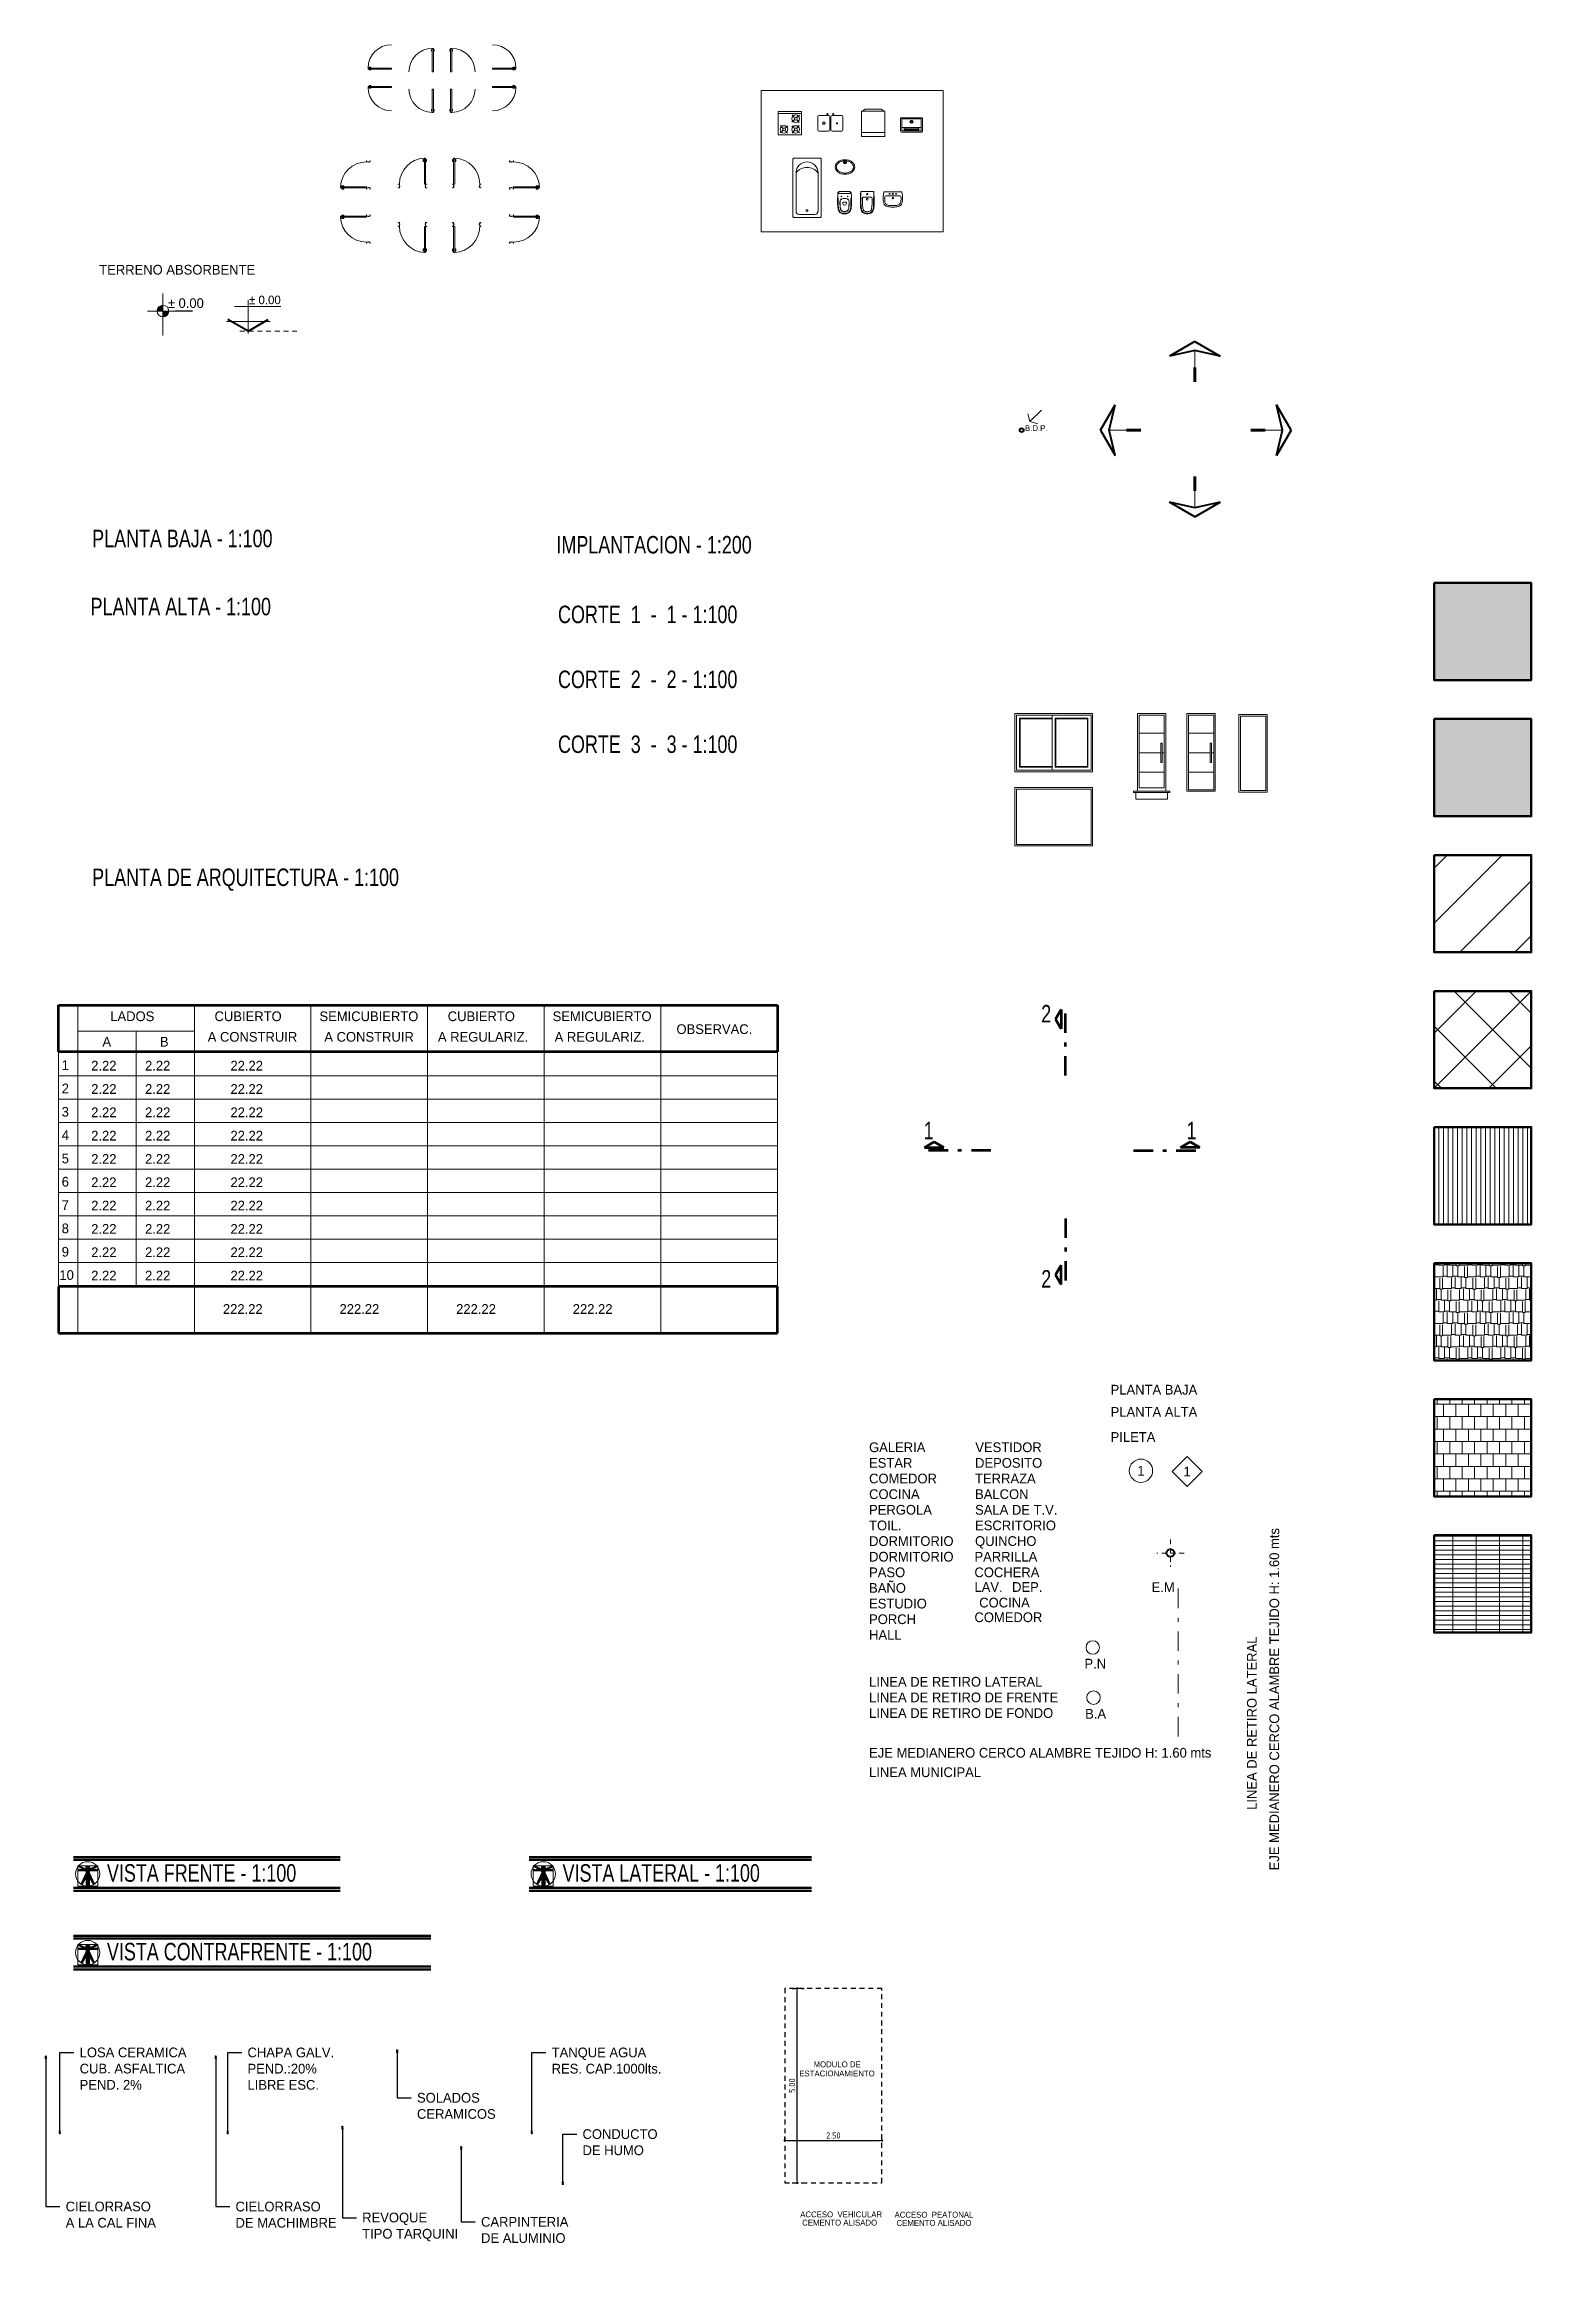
# Model space of a CAD drawing. Extents: x 233 to 569, y -241 to -74.
# Drawn here: x 475.6 to 513.8, y -205.5 to -148 of the extents above; entities that cross this region are included whole.
import ezdxf
from ezdxf import colors
from ezdxf.entities.mleader import LeaderData, LeaderLine
from ezdxf.enums import TextEntityAlignment as Align
from ezdxf.math import Vec2, Vec3

# ---------------------------------------------------------------- set-up
doc = ezdxf.new("R2010")
doc.units = 0
doc.header["$MEASUREMENT"] = 0
for name, pattern in [('ACAD_ISO03W100', [30, 12, -18]), ('DASHDOT', [1, 0.5, -0.25, 0, -0.25]), ('DOT2', [0.125, 0, -0.125]), ('HIDDEN2', [0.1875, 0.125, -0.0625])]:
    doc.linetypes.add(name, pattern=pattern)
doc.layers.get('0').update_dxf_attribs({"linetype": 'CONTINUOUS', "lineweight": 50})
doc.layers.get('DEFPOINTS').update_dxf_attribs({"linetype": 'CONTINUOUS'})
for name, color, linetype, lineweight in [('ABERTURAS', 1, 'CONTINUOUS', 9), ('ACOTACIONES', 1, 'CONTINUOUS', 9), ('AUXILIAR', 8, 'CONTINUOUS', 9), ('COTAS', 1, 'CONTINUOUS', 9), ('GRAFISMOS', 8, 'CONTINUOUS', 13), ('HATCH', 12, 'CONTINUOUS', 50), ('LETRAS', 3, 'CONTINUOUS', 35), ('LINEAS', 2, 'CONTINUOUS', 20), ('MARCOS', 4, 'CONTINUOUS', 80), ('TECHOS', 3, 'CONTINUOUS', 40), ('TEXTOGREEN', 3, 'CONTINUOUS', 40)]:
    doc.layers.add(name, color=color, linetype=linetype, lineweight=lineweight)
doc.layers.add('RETIRO', color=252, linetype='ACAD_ISO03W100')
doc.styles.add('ARIAL', font='')
doc.styles.add('AVANT', font='bahnschrift.ttf')
doc.styles.add('DAVID', font='bahnschrift.ttf')
doc.styles.add('DIN', font='bahnschrift.ttf')
doc.styles.add('SWISS LT CN', font='bahnschrift.ttf')
doc.styles.add('SWISS LT CN BT', font='bahnschrift.ttf')
doc.styles.add('SWISSLTCNBT', font='bahnschrift.ttf')
doc.styles.add('TEMPUS', font='GILC____.TTF')
doc.styles.get('ARIAL').set_extended_font_data('DIN')
doc.dimstyles.new('PLANTA', dxfattribs={"dimscale": 0, "dimtxt": 0.16, "dimasz": 0.06, "dimexe": 0.18, "dimexo": 0, "dimgap": 0.05, "dimtad": 1, "dimzin": 0, "dimdsep": 46, "dimtxsty": 'ARIAL', "dimblk1": 'DOT', "dimblk2": 'DOT', "dimsah": 1, "dimcen": 0.09, "dimclrd": 1, "dimclre": 1, "dimclrt": 3, "dimadec": 0, "dimazin": 0, "dimtfac": 1, "dimtofl": 0, "dimtmove": 0, "dimatfit": 3, "dimldrblk": 'DOT', "dimfxl": 0.18, "dimtolj": 1, "dimtzin": 0, "dimarcsym": 0})
pattern_1 = [(45, (-259.65193, 183.895043), (-0.01254332228, 0.01254332228), [])]
pattern_2 = [(45, (-259.65193, 181.870588), (-0.01254332228, 0.01254332228), [])]
pattern_3 = [(45, (-247.931167, 183.895043), (-0.01254332228, 0.01254332228), [])]

msp = doc.modelspace()

# ---------------------------------------------------------------- texts
at = {"style": 'TEMPUS'}
for s, p in [('PLANTA BAJA - 1:100', (476.7754, -160.9243)), ('IMPLANTACION - 1:200', (488.7197, -161.0851)), ('PLANTA ALTA - 1:100', (476.7346, -162.6754)), ('CORTE  1  -  1 - 1:100', (488.7604, -162.877)), ('CORTE  2  -  2 - 1:100', (488.7604, -164.5466)), ('CORTE  3  -  3 - 1:100', (488.7604, -166.2163)), ('PLANTA DE ARQUITECTURA - 1:100', (476.7754, -169.6392)), ('2', (501.1921, -173.1487)), ('1', (498.1678, -176.1552)), ('1', (504.9307, -176.1552)), ('2', (501.1921, -179.9696)), ('VISTA FRENTE - 1:100', (477.1562, -195.253)), ('VISTA LATERAL - 1:100', (488.877, -195.253)), ('VISTA CONTRAFRENTE - 1:100', (477.1562, -197.2774))]:
    msp.add_text(s, height=0.45, dxfattribs=at).set_placement(p)
at = {"layer": 'LETRAS', "style": 'SWISS LT CN'}
msp.add_text('± 0.00', height=0.25, dxfattribs=at).set_placement((478.7211, -154.7688))
at = {"layer": 'LINEAS'}
for s, style, p in [('B.D.P.', 'SWISS LT CN BT', (500.7739, -157.9368)), ('MODULO DE', 'DIN', (495.334, -200.026)), ('ESTACIONAMIENTO', 'DIN', (494.9683, -200.2616)), ('ACCESO  VEHICULAR', 'DIN', (494.991, -203.8872)), ('CEMENTO ALISADO', 'DIN', (495.0419, -204.0986)), ('ACCESO  PEATONAL', 'DIN', (497.4173, -203.8951)), ('CEMENTO ALISADO', 'DIN', (497.4682, -204.1065))]:
    msp.add_text(s, height=0.15, dxfattribs=dict(at, style=style)).set_placement(p)
at = {"layer": 'TECHOS'}
for s, style, p in [('TERRENO ABSORBENTE', 'DIN', (476.9559, -153.9102)), ('LADOS', 'DAVID', (477.241, -173.1153)), ('CUBIERTO', 'DAVID', (479.9238, -173.1153)), ('SEMICUBIERTO', 'DAVID', (482.6226, -173.1153)), ('CUBIERTO', 'DAVID', (485.9238, -173.1153)), ('SEMICUBIERTO', 'DAVID', (488.6226, -173.1153)), ('A', 'DAVID', (477.0393, -173.77)), ('B', 'DAVID', (478.5181, -173.77)), ('A CONSTRUIR', 'DAVID', (479.748, -173.6446)), ('A CONSTRUIR', 'DAVID', (482.748, -173.6446)), ('A REGULARIZ.', 'DAVID', (485.6699, -173.6446)), ('A REGULARIZ.', 'DAVID', (488.6724, -173.6446)), ('OBSERVAC.', 'DAVID', (491.8072, -173.4463)), ('1', 'DAVID', (475.9918, -174.3719)), ('2', 'DAVID', (475.9918, -174.9719)), ('3', 'DAVID', (475.9918, -175.5719)), ('4', 'DAVID', (475.9918, -176.1719)), ('5', 'DAVID', (475.9918, -176.7719)), ('6', 'DAVID', (475.9918, -177.3719)), ('7', 'DAVID', (475.9918, -177.9719)), ('8', 'DAVID', (475.9918, -178.5719)), ('9', 'DAVID', (475.9918, -179.1719)), ('10', 'DAVID', (475.9325, -179.7719)), ('PLANTA BAJA', 'DIN', (502.9767, -182.7212)), ('PLANTA ALTA', 'DIN', (502.9767, -183.2933)), ('GALERIA', 'DIN', (496.7629, -184.2022)), ('VESTIDOR', 'DIN', (499.4957, -184.2022)), ('PILETA', 'DIN', (502.9767, -183.9382)), ('ESTAR', 'DIN', (496.7629, -184.6044)), ('DEPOSITO', 'DIN', (499.4896, -184.6044)), ('COMEDOR', 'DIN', (496.7629, -185.0066)), ('TERRAZA', 'DIN', (499.4896, -185.0066)), ('COCINA', 'DIN', (496.7629, -185.4088)), ('PERGOLA', 'DIN', (496.7629, -185.811)), ('SALA DE T.V.', 'DIN', (499.4896, -185.811)), ('BALCON', 'DIN', (499.4896, -185.4088)), ('TOIL.', 'DIN', (496.7629, -186.2132)), ('ESCRITORIO', 'DIN', (499.4896, -186.2132)), ('DORMITORIO', 'DIN', (496.7629, -186.6154)), ('DORMITORIO', 'DIN', (496.7629, -187.0176)), ('PARRILLA', 'DIN', (499.4738, -187.0176)), ('QUINCHO', 'DIN', (499.4896, -186.6154)), ('PASO', 'DIN', (496.7629, -187.4198)), ('COCHERA', 'DIN', (499.4738, -187.4198)), ('BAÑO', 'DIN', (496.7629, -187.822)), ('ESTUDIO', 'DIN', (496.7629, -188.2242)), ('LAV.', 'DIN', (499.4738, -187.7968)), ('COCINA', 'DIN', (499.5963, -188.1985)), ('DEP.', 'DIN', (500.4418, -187.7968)), ('E.M', 'DIN', (504.0304, -187.8026)), ('PORCH', 'DIN', (496.7629, -188.6264)), ('COMEDOR', 'DIN', (499.4738, -188.5755)), ('HALL', 'DIN', (496.7629, -189.0286)), ('P.N', 'DIN', (502.3036, -189.769)), ('LINEA DE RETIRO LATERAL', 'DIN', (496.7629, -190.2351)), ('LINEA DE RETIRO DE FRENTE', 'DIN', (496.7629, -190.6373)), ('LINEA DE RETIRO DE FONDO', 'DIN', (496.7629, -191.0395)), ('B.A', 'DIN', (502.3218, -191.0593)), ('EJE MEDIANERO CERCO ALAMBRE TEJIDO H: 1.60 mts', 'DIN', (496.7629, -192.0607)), ('LINEA MUNICIPAL', 'DIN', (496.7629, -192.5619))]:
    msp.add_text(s, height=0.25, dxfattribs=dict(at, style=style)).set_placement(p)
at = {"layer": 'TECHOS', "style": 'DIN'}
for s, p in [('EJE MEDIANERO CERCO ALAMBRE TEJIDO H: 1.60 mts', (507.3129, -194.9612)), ('LINEA DE RETIRO LATERAL', (506.7347, -193.4059))]:
    msp.add_text(s, height=0.25, rotation=90, dxfattribs=at).set_placement(p)
at = {"layer": 'TEXTOGREEN'}
for s, height, style, p in [('± 0.00', 0.22, 'SWISS LT CN', (480.8109, -154.6713)), ('2.22', 0.25, 'AVANT', (476.7504, -174.3859)), ('2.22', 0.25, 'AVANT', (478.1356, -174.3859)), ('22.22', 0.25, 'AVANT', (480.3333, -174.3859)), ('2.22', 0.25, 'AVANT', (476.7504, -174.9859)), ('2.22', 0.25, 'AVANT', (478.1356, -174.9859)), ('22.22', 0.25, 'AVANT', (480.3333, -174.9859)), ('2.22', 0.25, 'AVANT', (476.7504, -175.5859)), ('2.22', 0.25, 'AVANT', (478.1356, -175.5859)), ('22.22', 0.25, 'AVANT', (480.3333, -175.5859)), ('2.22', 0.25, 'AVANT', (476.7504, -176.1859)), ('2.22', 0.25, 'AVANT', (478.1356, -176.1859)), ('22.22', 0.25, 'AVANT', (480.3333, -176.1859)), ('2.22', 0.25, 'AVANT', (476.7504, -176.7859)), ('2.22', 0.25, 'AVANT', (478.1356, -176.7859)), ('22.22', 0.25, 'AVANT', (480.3333, -176.7859)), ('2.22', 0.25, 'AVANT', (476.7504, -177.3859)), ('2.22', 0.25, 'AVANT', (478.1356, -177.3859)), ('22.22', 0.25, 'AVANT', (480.3333, -177.3859)), ('2.22', 0.25, 'AVANT', (476.7504, -177.9859)), ('2.22', 0.25, 'AVANT', (478.1356, -177.9859)), ('22.22', 0.25, 'AVANT', (480.3333, -177.9859)), ('2.22', 0.25, 'AVANT', (476.7504, -178.5859)), ('2.22', 0.25, 'AVANT', (478.1356, -178.5859)), ('22.22', 0.25, 'AVANT', (480.3333, -178.5859)), ('2.22', 0.25, 'AVANT', (476.7504, -179.1859)), ('2.22', 0.25, 'AVANT', (478.1356, -179.1859)), ('22.22', 0.25, 'AVANT', (480.3333, -179.1859)), ('2.22', 0.25, 'AVANT', (476.7504, -179.7859)), ('2.22', 0.25, 'AVANT', (478.1356, -179.7859)), ('22.22', 0.25, 'AVANT', (480.3333, -179.7859)), ('222.22', 0.25, 'AVANT', (480.1393, -180.6457)), ('222.22', 0.25, 'AVANT', (483.1393, -180.6457)), ('222.22', 0.25, 'AVANT', (486.1393, -180.6457)), ('222.22', 0.25, 'AVANT', (489.1393, -180.6457))]:
    msp.add_text(s, height=height, dxfattribs=dict(at, style=style)).set_placement(p)
at = {"layer": 'TEXTOGREEN', "style": 'SWISSLTCNBT'}
for p in [(503.7571, -184.6816), (504.9449, -184.7017)]:
    msp.add_text('1', height=0.25, dxfattribs=at).set_placement(p, align=Align.MIDDLE_CENTER)

# ---------------------------------------------------------------- blocks, each defined once
blk = doc.blocks.new('LAVATORIO')
at = {"layer": 'AUXILIAR', "linetype": 'Continuous'}
for p, q in [((174.293, 38.343), (174.293, 38.125)), ((174.293, 37.906), (174.293, 38.125)), ((174.397, 38.125), (174.397, 38.284)), ((174.397, 38.125), (174.397, 37.966))]:
    blk.add_line(p, q, dxfattribs=at)
for centre, radius in [((174.347, 38.125), 0.0145), ((174.347, 38.208), 0.0125), ((174.347, 38.042), 0.0125), ((174.455, 38.125), 0.0191)]:
    blk.add_circle(centre, radius, dxfattribs=at)
for centre, radius, start, end in [((174.309, 38.343), 0.0166, 98.94878, 180), ((174.501, 37.129), 1.246, 91.84704, 98.94878), ((174.604, 38.284), 0.208, 174.40628, 180), ((174.604, 37.966), 0.208, 180, 185.59372), ((174.431, 38.301), 0.0332, 90, 174.40628), ((174.431, 37.949), 0.0332, 185.59372, 270), ((174.459, 38.128), 0.208, 89.17225, 97.75635), ((174.474, 37.959), 0.415, 74.53138, 91.84704), ((174.474, 37.959), 0.377, 74.53138, 91.84704), ((174.55, 38.235), 0.0905, 11.51207, 74.53138), ((174.55, 38.014), 0.0905, 285.46862, 348.48793), ((174.55, 38.235), 0.129, 11.51207, 74.53138), ((174.55, 38.014), 0.129, 285.46862, 348.48793), ((174.27, 38.178), 0.377, 3.67787, 11.51207), ((174.27, 38.072), 0.377, 348.48793, 356.32213), ((173.441, 38.125), 1.208, 0, 3.67787), ((173.441, 38.125), 1.208, 356.32213, 0), ((174.27, 38.178), 0.415, 3.67787, 11.51207), ((174.27, 38.072), 0.415, 348.48793, 356.32213), ((173.441, 38.125), 1.246, 0, 3.67787), ((173.441, 38.125), 1.246, 356.32213, 0), ((174.309, 37.906), 0.0166, 180, 261.05122), ((174.501, 39.121), 1.246, 261.05122, 268.15296), ((174.459, 38.121), 0.208, 262.24365, 270.82775), ((174.474, 38.291), 0.415, 268.15296, 285.46862), ((174.474, 38.291), 0.377, 268.15296, 285.46862)]:
    blk.add_arc(centre, radius, start, end, dxfattribs=at)
blk = doc.blocks.new('INODORO')
at = {"layer": 'AUXILIAR', "linetype": 'Continuous'}
for q in [(179.203, 38.298), (179.526, 38.298)]:
    blk.add_line((179.364, 38.298), q, dxfattribs=at)
for centre, radius, start, end in [((182.187, 38.048), 3, 175.3336, 180.06491), ((184.687, 38.045), 5.5, 179.84422, 180.90765), ((179.738, 37.966), 0.55, 180.90765, 194.2367), ((179.201, 38.158), 0.0125, 177.89632, 241.10966), ((182.187, 38.048), 2.996, 175.3336, 177.89633), ((179.205, 38.155), 0.0125, 164.86268, 219.74517), ((179.188, 38.134), 0.015, 356.73037, 61.10966), ((179.203, 38.292), 0.006, 90, 175.3336), ((179.207, 38.292), 0.006, 90, 178.44836), ((182.187, 38.048), 2.985, 178.35697, 180.06491), ((184.687, 38.045), 5.485, 179.84422, 180.90765), ((179.738, 37.966), 0.535, 180.90765, 194.2367), ((179.272, 38.127), 0.03, 90, 182.52621), ((177.842, 38.098), 1.4, 358.43354, 1.20068), ((184.687, 38.045), 5.445, 179.84422, 180.90765), ((179.738, 37.966), 0.495, 180.90765, 194.2367), ((179.364, 36.56), 1.6, 90, 93.42824), ((179.364, 38.103), 0.023, 90, 270), ((179.364, 38.237), 0.0175, 90, 270), ((179.364, 38.237), 0.0175, 270, 90), ((179.364, 36.56), 1.6, 86.57176, 90), ((179.364, 38.103), 0.023, 270, 90), ((179.456, 38.127), 0.03, 357.47379, 90), ((178.991, 37.966), 0.495, 345.7633, 359.09235), ((180.886, 38.098), 1.4, 178.79932, 181.56646), ((174.042, 38.045), 5.445, 359.09235, 0.15578), ((178.991, 37.966), 0.535, 345.7633, 359.09235), ((179.522, 38.292), 0.006, 1.55164, 90), ((178.991, 37.966), 0.55, 345.7633, 359.09235), ((179.54, 38.134), 0.015, 118.89034, 183.26963), ((176.542, 38.048), 2.985, 359.93509, 1.64303), ((179.526, 38.292), 0.006, 4.6664, 90), ((174.042, 38.045), 5.485, 359.09235, 0.15578), ((176.542, 38.048), 2.996, 2.10367, 4.6664), ((176.542, 38.048), 3, 359.93509, 4.6664), ((179.524, 38.155), 0.0125, 320.25483, 15.13732), ((179.527, 38.158), 0.0125, 298.89034, 2.10368), ((174.042, 38.045), 5.5, 359.09235, 0.15578), ((179.334, 37.864), 0.134, 194.2367, 261.2287), ((179.334, 37.864), 0.119, 194.2367, 261.2287), ((179.334, 37.864), 0.079, 194.2367, 261.2287), ((179.364, 38.058), 0.33, 261.19563, 270), ((179.364, 38.058), 0.315, 261.19563, 270), ((179.364, 38.058), 0.275, 261.19563, 270), ((179.364, 38.058), 0.275, 270, 278.80437), ((179.364, 38.058), 0.315, 270, 278.80437), ((179.364, 38.058), 0.33, 270, 278.80437), ((179.394, 37.864), 0.079, 278.7713, 345.7633), ((179.394, 37.864), 0.119, 278.7713, 345.7633), ((179.394, 37.864), 0.134, 278.7713, 345.7633)]:
    blk.add_arc(centre, radius, start, end, dxfattribs=at)
blk = doc.blocks.new('BIDET')
at = {"layer": 'AUXILIAR', "linetype": 'Continuous'}
for p, q in [((0.1, -0.116), (0.1, -0.116)), ((0.1, -0.116), (0.1, -0.145)), ((0.248, -0.11), (0.106, -0.11)), ((0.248, -0.155), (0.11, -0.155)), ((0.201, -0.413), (0.201, -0.401)), ((0.248, -0.11), (0.39, -0.11)), ((0.248, -0.155), (0.386, -0.155)), ((0.295, -0.413), (0.295, -0.401)), ((0.396, -0.116), (0.396, -0.145)), ((0.396, -0.116), (0.396, -0.116))]:
    blk.add_line(p, q, dxfattribs=at)
for centre in [(0.168, -0.234), (0.328, -0.234)]:
    blk.add_circle(centre, 0.0075, dxfattribs=at)
for centre, radius, start, end in [((5.57, -0.368), 5.5, 177.67379, 180.79372), ((0.086, -0.264), 0.015, 178.92236, 239.05797), ((0.621, -0.444), 0.55, 180, 194.2717), ((0.095, -0.145), 0.02, 98.60406, 177.67379), ((0.071, -0.29), 0.015, 359.19338, 59.05797), ((5.57, -0.368), 5.485, 179.19338, 180.79372), ((0.621, -0.444), 0.535, 180, 194.2717), ((0.09, -0.116), 0.01, 278.60406, 0), ((0.106, -0.116), 0.006, 90, 180), ((0.11, -0.145), 0.01, 180, 270), ((0.205, -0.366), 0.075, 110.13415, 179.9809), ((5.57, -0.368), 5.44, 179.9809, 180.79372), ((0.621, -0.444), 0.49, 180, 194.2717), ((0.205, -0.366), 0.072, 110.13415, 179.9809), ((5.57, -0.368), 5.437, 179.9809, 180.79372), ((0.621, -0.444), 0.487, 180, 194.2717), ((0.218, -0.546), 0.0747, 194.2717, 261.16463), ((0.218, -0.546), 0.0717, 194.2717, 261.16463), ((0.248, -0.483), 0.2, 90, 110.13415), ((0.248, -0.483), 0.197, 90, 110.13415), ((0.221, -0.401), 0.02, 99.71515, 180), ((0.248, -0.413), 0.047, 180, 270), ((0.248, -0.558), 0.18, 90, 99.71515), ((0.248, -0.483), 0.2, 69.86585, 90), ((0.248, -0.483), 0.197, 69.86585, 90), ((0.248, -0.558), 0.18, 80.28485, 90), ((0.248, -0.413), 0.047, 270, 0), ((0.275, -0.401), 0.02, 0, 80.28485), ((0.278, -0.546), 0.0717, 278.83537, 345.7283), ((0.278, -0.546), 0.0747, 278.83537, 345.7283), ((0.291, -0.366), 0.072, 0.0191, 69.86585), ((0.291, -0.366), 0.075, 0.0191, 69.86585), ((-0.124, -0.444), 0.487, 345.7283, 0), ((-0.124, -0.444), 0.49, 345.7283, 0), ((-5.074, -0.368), 5.437, 359.20628, 0.0191), ((-5.074, -0.368), 5.44, 359.20628, 0.0191), ((0.386, -0.145), 0.01, 270, 0), ((0.39, -0.116), 0.006, 360, 90), ((-0.124, -0.444), 0.535, 345.7283, 0), ((0.406, -0.116), 0.01, 180, 261.39594), ((0.402, -0.145), 0.02, 2.32621, 81.39594), ((-0.124, -0.444), 0.55, 345.7283, 0), ((0.426, -0.29), 0.015, 120.94203, 180.80662), ((-5.074, -0.368), 5.485, 359.20628, 0.80662), ((0.41, -0.264), 0.015, 300.94203, 1.07764), ((-5.074, -0.368), 5.5, 359.20628, 2.32621), ((0.218, -0.546), 0.135, 194.2717, 261.16463), ((0.218, -0.546), 0.12, 194.2717, 261.16463), ((0.248, -0.353), 0.33, 261.16463, 270), ((0.248, -0.353), 0.315, 261.16463, 270), ((0.248, -0.353), 0.267, 261.16463, 270), ((0.248, -0.353), 0.27, 261.16463, 270), ((0.248, -0.353), 0.267, 270, 278.83537), ((0.248, -0.353), 0.27, 270, 278.83537), ((0.248, -0.353), 0.315, 270, 278.83537), ((0.248, -0.353), 0.33, 270, 278.83537), ((0.278, -0.546), 0.12, 278.83537, 345.7283), ((0.278, -0.546), 0.135, 278.83537, 345.7283)]:
    blk.add_arc(centre, radius, start, end, dxfattribs=at)
blk = doc.blocks.new('bacha lavatorio')
at = {"layer": 'AUXILIAR'}
for points in [[(0, 0, 0.075373), (-0.099, -0.015, 0.085733), (-0.177, -0.055, 0.106084), (-0.233, -0.119, 0.12693), (-0.25, -0.188, 0.12693), (-0.233, -0.256, 0.106084), (-0.177, -0.32, 0.085733), (-0.099, -0.36, 0.075373), (0, -0.375, 0.075373), (0.099, -0.36, 0.085733), (0.177, -0.32, 0.106084), (0.233, -0.256, 0.12693), (0.25, -0.188, 0.12693), (0.233, -0.119, 0.106084), (0.177, -0.055, 0.085733), (0.099, -0.015, 0.075373)], [(0, -0.03, 0.075373), (-0.09, -0.044, 0.085733), (-0.159, -0.079, 0.106084), (-0.206, -0.133, 0.12693), (-0.22, -0.188, 0.12693), (-0.206, -0.242, 0.106084), (-0.159, -0.296, 0.085733), (-0.09, -0.331, 0.075373), (0, -0.345, 0.075373), (0.09, -0.331, 0.085733), (0.159, -0.296, 0.106084), (0.206, -0.242, 0.12693), (0.22, -0.188, 0.12693), (0.206, -0.133, 0.106084), (0.159, -0.079, 0.085733), (0.09, -0.044, 0.075373)]]:
    blk.add_lwpolyline(points, format="xyb", close=True, dxfattribs=at)
for radius in [0.04, 0.02]:
    blk.add_circle((0, -0.071), radius, dxfattribs=at)
blk = doc.blocks.new('bañera 1')
at = {"layer": 'AUXILIAR'}
for p, q in [((-0.283, -0.552), (-0.283, 0.435)), ((0.283, -0.552), (0.283, 0.435)), ((0.202, -0.632), (-0.202, -0.632))]:
    blk.add_line(p, q, dxfattribs=at)
blk.add_lwpolyline([(0.363, -0.682), (0.363, 0.788, 0.414214), (0.332, 0.818), (-0.332, 0.818, 0.414214), (-0.362, 0.788), (-0.362, -0.682, 0.414214), (-0.332, -0.712), (0.332, -0.712, 0.414214)], format="xyb", close=True, dxfattribs=at)
blk.add_circle((0, -0.535), 0.025, dxfattribs=at)
for centre, radius, start, end in [((0, 0.435), 0.283, 0, 180), ((0, 0.212), 0.362, 38.80911, 141.19089), ((-0.202, -0.552), 0.08, 180, 270), ((0.202, -0.552), 0.08, 270, 0)]:
    blk.add_arc(centre, radius, start, end, dxfattribs=at)
blk = doc.blocks.new('heladera 1')
at = {"layer": 'AUXILIAR'}
for p, q in [((-0.294, 0.29), (-0.294, -0.36)), ((0.306, 0.29), (-0.294, 0.29)), ((-0.27, 0.29), (-0.2, 0.34)), ((-0.2, 0.34), (0.006, 0.34)), ((0.211, 0.34), (0.006, 0.34)), ((0.281, 0.29), (0.211, 0.34)), ((0.306, 0.29), (0.306, -0.36)), ((-0.294, -0.26), (0.306, -0.26)), ((-0.294, -0.36), (0.306, -0.36))]:
    blk.add_line(p, q, dxfattribs=at)
blk = doc.blocks.new('cocina 1')
at = {"layer": 'AUXILIAR'}
for p, q in [((0.305, 0.25), (-0.295, 0.25)), ((0.115, 0.075), (0.056, 0.021)), ((0.118, 0.153), (0.064, 0.211)), ((0.192, 0.072), (0.246, 0.013)), ((0.196, 0.149), (0.255, 0.203)), ((-0.185, -0.2), (-0.244, -0.254)), ((-0.182, -0.122), (-0.236, -0.064)), ((-0.108, -0.203), (-0.054, -0.262)), ((-0.104, -0.126), (-0.045, -0.072)), ((0.115, -0.126), (0.056, -0.072)), ((0.118, -0.203), (0.064, -0.262)), ((0.192, -0.122), (0.246, -0.064)), ((0.196, -0.2), (0.255, -0.254))]:
    blk.add_line(p, q, dxfattribs=at)
blk.add_lwpolyline([(0.305, 0.3), (0.305, -0.3), (-0.295, -0.3), (-0.295, 0.3), (0.305, 0.3)], dxfattribs=at)
for centre, radius in [((0.155, 0.112), 0.0957), ((0.155, 0.112), 0.0375), ((-0.145, -0.163), 0.0957), ((-0.145, -0.163), 0.0375), ((0.155, -0.163), 0.0957), ((0.155, -0.163), 0.0375)]:
    blk.add_circle(centre, radius, dxfattribs=at)
blk = doc.blocks.new('_DOT')
at = {"color": 0, "linetype": 'ByBlock'}
blk.add_line((-0.5, 0), (-1, 0), dxfattribs=at)
at = {"color": 0, "linetype": 'ByBlock', "const_width": 0.5}
blk.add_lwpolyline([(-0.25, 0, 1), (0.25, 0, 1)], format="xyb", close=True, dxfattribs=at)
blk = doc.blocks.new('*D144')
at = {"layer": 'COTAS', "color": 1, "linetype": 'DOT2', "lineweight": -2, "transparency": 16777216}
for p, q in [((494.594, -201.911), (494.594, -201.731)), ((497.094, -201.911), (497.094, -201.731))]:
    blk.add_line(p, q, dxfattribs=at)
at = {"layer": 'COTAS', "color": 1, "lineweight": -2, "transparency": 16777216}
blk.add_line((494.654, -201.911), (497.034, -201.911), dxfattribs=at)
at = {"layer": 'DEFPOINTS', "color": 0, "transparency": 16777216}
for p in [(494.594, -201.911), (497.094, -201.911), (497.094, -201.911)]:
    blk.add_point(p, dxfattribs=at)
at = {"layer": 'COTAS', "color": 1, "lineweight": -2, "transparency": 16777216, "xscale": 0.06, "yscale": 0.06, "zscale": 0.06, "rotation": 180}
blk.add_blockref('_DOT', (494.594, -201.911), dxfattribs=at)
at = {"layer": 'COTAS', "color": 1, "lineweight": -2, "transparency": 16777216, "xscale": 0.06, "yscale": 0.06, "zscale": 0.06}
blk.add_blockref('_DOT', (497.094, -201.911), dxfattribs=at)
at = {"layer": 'COTAS', "color": 3, "transparency": 16777216, "insert": (495.844, -201.78), "char_height": 0.16, "attachment_point": 5, "style": 'ARIAL'}
blk.add_mtext('\\A1;2.50', dxfattribs=at)
blk = doc.blocks.new('*D145')
at = {"layer": 'COTAS', "color": 1, "linetype": 'DOT2', "lineweight": -2, "transparency": 16777216}
for p, q in [((494.788, -197.999), (495.092, -197.999)), ((494.788, -202.999), (495.092, -202.999))]:
    blk.add_line(p, q, dxfattribs=at)
at = {"layer": 'COTAS', "color": 1, "lineweight": -2, "transparency": 16777216}
blk.add_line((494.912, -202.939), (494.912, -198.059), dxfattribs=at)
at = {"layer": 'DEFPOINTS', "color": 0, "transparency": 16777216}
for p in [(494.788, -197.999), (494.912, -197.999), (494.788, -202.999)]:
    blk.add_point(p, dxfattribs=at)
at = {"layer": 'COTAS', "color": 1, "lineweight": -2, "transparency": 16777216, "xscale": 0.06, "yscale": 0.06, "zscale": 0.06}
for p, rotation in [((494.912, -197.999), 90), ((494.912, -202.999), 270)]:
    blk.add_blockref('_DOT', p, dxfattribs=dict(at, rotation=rotation))
at = {"layer": 'COTAS', "color": 3, "transparency": 16777216, "insert": (494.781, -200.499), "char_height": 0.16, "attachment_point": 5, "rotation": 90, "style": 'ARIAL'}
blk.add_mtext('\\A1;5.00', dxfattribs=at)

# ---------------------------------------------------------------- dimensions: what is measured, and where the dimension line sits
at = {"layer": 'COTAS'}
for p1, p2, distance, picture, middle in [((494.7883, -202.9994), (494.7883, -197.9994), -0.1238, '*D145', (494.7807, -200.4994)), ((494.5944, -201.911), (497.0944, -201.911), 0, '*D144', (495.8444, -201.7795))]:
    dim = msp.add_aligned_dim(p1=p1, p2=p2, distance=distance, dimstyle='PLANTA', override={"dimscale": 1}, dxfattribs=at)
    dim.commit()
    dim.dimension.update_dxf_attribs({"geometry": picture, "text_midpoint": middle})

# ---------------------------------------------------------------- hatches: boundary and pattern name
at = {"layer": 'AUXILIAR'}
h = msp.add_hatch(color=256, dxfattribs=at)
h.dxf.hatch_style = 1
h.paths.add_polyline_path([(513.7998, -161.8426), (511.2998, -161.8426), (511.2998, -164.3426), (513.7998, -164.3426)])
h = msp.add_hatch(dxfattribs=at)
h.set_pattern_fill('_USER', color=256, angle=45, style=0, pattern_type=0)
h.set_pattern_definition([(45, (-36.6189, 19.7071), (-0.7071068, 0.7071068), [])])
h.paths.add_polyline_path([(513.7998, -168.8426), (511.2998, -168.8426), (511.2998, -171.3426), (513.7998, -171.3426)])
h = msp.add_hatch(dxfattribs=at)
h.set_pattern_fill('_USER', color=256, angle=45, style=0, double=1, pattern_type=0)
h.set_pattern_definition([(45, (-36.6189, 19.7071), (-0.7071068, 0.7071068), []), (135, (-36.6189, 19.7071), (-0.7071068, -0.7071068), [])])
h.paths.add_polyline_path([(513.7998, -172.3426), (511.2998, -172.3426), (511.2998, -174.8426), (513.7998, -174.8426)])
h = msp.add_hatch(dxfattribs=at)
h.set_pattern_fill('_USER', color=256, scale=0.12, style=0, pattern_type=0)
h.set_pattern_definition([(0, (-36.61892, 18.95161), (0, 0.12), [])])
h.paths.add_polyline_path([(513.7998, -186.3426), (511.2998, -186.3426), (511.2998, -188.8426), (513.7998, -188.8426)])
at = {"layer": 'GRAFISMOS'}
h = msp.add_hatch(dxfattribs=at)
h.set_pattern_fill('_USER', color=256, scale=0.12, angle=90, style=0, pattern_type=0)
h.set_pattern_definition([(90, (-36.61892, 18.95161), (-0.12, 7e-18), [])])
h.paths.add_polyline_path([(513.7998, -175.8426), (511.2998, -175.8426), (511.2998, -178.3426), (513.7998, -178.3426)])
h = msp.add_hatch(dxfattribs=at)
h.set_pattern_fill('AR-RSHKE', color=256, scale=0.025, style=0)
h.set_pattern_definition([(0, (-36.61892, 26.7071), (0.6375, 0.3), [0.15, -0.125, 0.175, -0.075, 0.225, -0.1]), (0, (-36.46892, 26.7196), (0.6375, 0.3), [0.125, -0.475, 0.1, -0.15]), (0, (-36.16892, 26.68836), (0.6375, 0.3), [0.075, -0.775]), (90, (-36.61892, 26.7071), (-0.2125, 0.3), [0.2875, -0.9125]), (90, (-36.46892, 26.7071), (-0.2125, 0.3), [0.28125, -0.91875]), (90, (-36.34392, 26.7071), (-0.2125, 0.3), [0.2625, -0.9375]), (90, (-36.16892, 26.68836), (-0.2125, 0.3), [0.2875, -0.9125]), (90, (-36.09392, 26.68836), (-0.2125, 0.3), [0.2875, -0.9125]), (90, (-35.86892, 26.7071), (-0.2125, 0.3), [0.275, -0.925])])
h.paths.add_polyline_path([(513.7998, -179.3426), (511.2998, -179.3426), (511.2998, -181.8426), (513.7998, -181.8426)])
h = msp.add_hatch(dxfattribs=at)
h.set_pattern_fill('AR-B88', color=256, scale=0.04, style=0)
h.set_pattern_definition([(0, (-36.61892, 18.9516), (0, 0.32), []), (90, (-36.61892, 18.95161), (-0.16, 0.32), [0.32, -0.32])])
h.paths.add_polyline_path([(513.7998, -182.8426), (511.2998, -182.8426), (511.2998, -185.3426), (513.7998, -185.3426)])
at = {"layer": 'GRAFISMOS', "linetype": 'Continuous'}
h = msp.add_hatch(dxfattribs=at)
h.set_pattern_fill('_USER', color=256, scale=0.017739, angle=45, pattern_type=0)
h.set_pattern_definition(pattern_1)
h.paths.add_polyline_path([(476.705, -195.0268), (476.7018, -195.0199), (476.7158, -194.9732), (476.9172, -194.9732), (476.9172, -194.9398), (476.6962, -194.9398, 0.6769222), (476.6666, -194.8468), (476.659, -194.8468, 0.6769222), (476.6294, -194.9398), (476.4026, -194.9398), (476.4026, -194.9732), (476.6098, -194.9732), (476.6238, -195.0199), (476.6205, -195.0268), (476.6205, -195.364, 0.0232991), (476.6497, -195.3663), (476.6497, -195.1591, -1), (476.6759, -195.1591), (476.6759, -195.366, 0.0233419), (476.705, -195.3631)])
h = msp.add_hatch(dxfattribs=at)
h.set_pattern_fill('_USER', color=9, scale=0.017739, angle=45, pattern_type=0)
h.set_pattern_definition(pattern_1)
h.paths.add_polyline_path([(476.9131, -194.8676, 0.0211603), (476.8965, -194.8468), (476.8847, -194.8468), (476.7058, -194.9294, -0.0674267), (476.6962, -194.9398), (476.7671, -194.9398)])
h.paths.add_polyline_path([(476.4409, -194.8468), (476.4226, -194.8468, 0.0188448), (476.4078, -194.8652), (476.5584, -194.9398), (476.6294, -194.9398, -0.0674267), (476.6198, -194.9294)])
h.paths.add_polyline_path([(476.6205, -195.0268), (476.485, -195.3134, 0.0276533), (476.5149, -195.3311), (476.6205, -195.1503)])
h.paths.add_polyline_path([(476.705, -195.0268), (476.705, -195.1503), (476.8092, -195.3285, 0.0279173), (476.839, -195.3101)])
h = msp.add_hatch(dxfattribs=at)
h.set_pattern_fill('_USER', color=256, scale=0.017739, angle=45, pattern_type=0)
h.set_pattern_definition(pattern_3)
h.paths.add_polyline_path([(488.4258, -195.0268), (488.4225, -195.0199), (488.4365, -194.9732), (488.6379, -194.9732), (488.6379, -194.9398), (488.4169, -194.9398, 0.6769222), (488.3874, -194.8468), (488.3797, -194.8468, 0.6769222), (488.3502, -194.9398), (488.1234, -194.9398), (488.1234, -194.9732), (488.3306, -194.9732), (488.3446, -195.0199), (488.3413, -195.0268), (488.3413, -195.364, 0.0232991), (488.3705, -195.3663), (488.3705, -195.1591, -1), (488.3966, -195.1591), (488.3966, -195.366, 0.0233419), (488.4258, -195.3631)])
h = msp.add_hatch(dxfattribs=at)
h.set_pattern_fill('_USER', color=9, scale=0.017739, angle=45, pattern_type=0)
h.set_pattern_definition(pattern_3)
h.paths.add_polyline_path([(488.6338, -194.8676, 0.0211603), (488.6173, -194.8468), (488.6054, -194.8468), (488.4265, -194.9294, -0.0674267), (488.4169, -194.9398), (488.4879, -194.9398)])
h.paths.add_polyline_path([(488.1617, -194.8468), (488.1433, -194.8468, 0.0188448), (488.1285, -194.8652), (488.2792, -194.9398), (488.3502, -194.9398, -0.0674267), (488.3406, -194.9294)])
h.paths.add_polyline_path([(488.3413, -195.0268), (488.2058, -195.3134, 0.0276533), (488.2356, -195.3311), (488.3413, -195.1503)])
h.paths.add_polyline_path([(488.4258, -195.0268), (488.4258, -195.1503), (488.5299, -195.3285, 0.0279173), (488.5597, -195.3101)])
h = msp.add_hatch(dxfattribs=at)
h.set_pattern_fill('_USER', color=256, scale=0.017739, angle=45, pattern_type=0)
h.set_pattern_definition(pattern_2)
h.paths.add_polyline_path([(476.705, -197.0512), (476.7018, -197.0443), (476.7158, -196.9977), (476.9172, -196.9977), (476.9172, -196.9642), (476.6962, -196.9642, 0.6769222), (476.6666, -196.8713), (476.659, -196.8713, 0.6769222), (476.6294, -196.9642), (476.4026, -196.9642), (476.4026, -196.9977), (476.6098, -196.9977), (476.6238, -197.0443), (476.6205, -197.0512), (476.6205, -197.3884, 0.0232991), (476.6497, -197.3907), (476.6497, -197.1835, -1), (476.6759, -197.1835), (476.6759, -197.3904, 0.0233419), (476.705, -197.3876)])
h = msp.add_hatch(dxfattribs=at)
h.set_pattern_fill('_USER', color=9, scale=0.017739, angle=45, pattern_type=0)
h.set_pattern_definition(pattern_2)
h.paths.add_polyline_path([(476.9131, -196.892, 0.0211603), (476.8965, -196.8713), (476.8847, -196.8713), (476.7058, -196.9539, -0.0674267), (476.6962, -196.9642), (476.7671, -196.9642)])
h.paths.add_polyline_path([(476.4409, -196.8713), (476.4226, -196.8713, 0.0188448), (476.4078, -196.8897), (476.5584, -196.9642), (476.6294, -196.9642, -0.0674267), (476.6198, -196.9539)])
h.paths.add_polyline_path([(476.6205, -197.0512), (476.485, -197.3379, 0.0276533), (476.5149, -197.3555), (476.6205, -197.1747)])
h.paths.add_polyline_path([(476.705, -197.0512), (476.705, -197.1747), (476.8092, -197.3529, 0.0279173), (476.839, -197.3345)])
at = {"layer": 'HATCH'}
h = msp.add_hatch(color=256, dxfattribs=at)
h.dxf.hatch_style = 1
h.paths.add_polyline_path([(513.7998, -165.3426), (511.2998, -165.3426), (511.2998, -167.8426), (513.7998, -167.8426)])
at = {"layer": 'LINEAS'}
h = msp.add_hatch(dxfattribs=at)
h.set_pattern_fill('_USER', color=256, scale=0.6, angle=90, style=0, pattern_type=0)
h.set_pattern_definition([(90, (-36.6189, 23.2071), (-0.6, 4e-17), [])])
h.paths.add_polyline_path([(513.7998, -186.3426), (511.2998, -186.3426), (511.2998, -188.8426), (513.7998, -188.8426)])

# ---------------------------------------------------------------- linework, layer by layer
for p, q in [((476.2991, -194.6182), (483.1542, -194.6182)), ((488.0198, -194.6182), (495.2801, -194.6182)), ((476.2991, -195.4869), (483.1542, -195.4869)), ((488.0198, -195.4869), (495.2801, -195.4869)), ((476.2991, -196.6427), (485.4871, -196.6427)), ((476.2991, -197.5114), (485.4871, -197.5114))]:
    msp.add_line(p, q)
at = {"color": 1}
for p, q in [((476.2991, -194.6932), (483.1542, -194.6932)), ((488.0198, -194.6932), (495.2801, -194.6932)), ((476.2991, -195.4119), (483.1542, -195.4119)), ((488.0198, -195.4119), (495.2801, -195.4119)), ((476.2991, -196.7177), (485.4871, -196.7177)), ((476.2991, -197.4364), (485.4871, -197.4364))]:
    msp.add_line(p, q, dxfattribs=at)
at = {"const_width": 0.03}
msp.add_lwpolyline([(479.3602, -154.8489), (478.9189, -154.8489)], dxfattribs=at)
for points in [[(511.2998, -161.8426), (513.7998, -161.8426), (513.7998, -164.3426), (511.2998, -164.3426)], [(511.2998, -165.3426), (513.7998, -165.3426), (513.7998, -167.8426), (511.2998, -167.8426)], [(511.2998, -168.8426), (513.7998, -168.8426), (513.7998, -171.3426), (511.2998, -171.3426)], [(511.2998, -172.3426), (513.7998, -172.3426), (513.7998, -174.8426), (511.2998, -174.8426)], [(511.2998, -175.8426), (513.7998, -175.8426), (513.7998, -178.3426), (511.2998, -178.3426)], [(511.2998, -179.3426), (513.7998, -179.3426), (513.7998, -181.8426), (511.2998, -181.8426)], [(511.2998, -182.8426), (513.7998, -182.8426), (513.7998, -185.3426), (511.2998, -185.3426)], [(511.2998, -186.3426), (513.7998, -186.3426), (513.7998, -188.8426), (511.2998, -188.8426)]]:
    msp.add_lwpolyline(points, close=True)
at = {"layer": 'ABERTURAS'}
for p, q in [((501.4734, -165.241), (501.4734, -166.661)), ((501.5534, -165.321), (501.5534, -166.581)), ((501.5684, -165.336), (501.5684, -166.566))]:
    msp.add_line(p, q, dxfattribs=at)
for points in [[(500.5534, -165.241), (502.4734, -165.241), (502.4734, -166.661), (500.5534, -166.661)], [(503.7071, -165.241), (504.3571, -165.241), (504.3571, -167.111), (503.7071, -167.111)], [(504.9804, -165.241), (505.6304, -165.241), (505.6304, -167.161), (504.9804, -167.161)]]:
    msp.add_lwpolyline(points, close=True, dxfattribs=at)
for points in [[(501.4734, -166.581), (500.6334, -166.581), (500.6334, -165.321), (501.4734, -165.321)], [(501.4734, -166.566), (500.6484, -166.566), (500.6484, -165.336), (501.4734, -165.336)], [(501.5534, -165.321), (502.3934, -165.321), (502.3934, -166.581), (501.5534, -166.581)], [(501.5684, -165.336), (502.3784, -165.336), (502.3784, -166.566), (501.5684, -166.566)]]:
    msp.add_lwpolyline(points, dxfattribs=at)
for centre, start, end in [((483.8314, -151.6823), 90, 177.433659), ((485.3512, -151.5823), 92.566341, 180), ((486.0746, -151.5823), 0, 87.433659), ((487.6154, -151.6823), 2.566341, 90), ((483.8314, -152.4057), 182.566341, 270), ((485.3512, -152.6717), 180, 267.433659), ((486.0746, -152.6717), 272.566341, 0), ((487.6154, -152.4057), 270, 357.433659)]:
    msp.add_arc(centre, 0.67, start, end, dxfattribs=at)
at = {"layer": 'ACOTACIONES'}
for p, q in [((476.4049, -172.7044), (476.4049, -181.1444)), ((479.4049, -172.7044), (479.4049, -181.1444)), ((482.4049, -172.7044), (482.4049, -181.1444)), ((485.4049, -172.7044), (485.4049, -181.1444)), ((488.4049, -172.7044), (488.4049, -181.1444)), ((491.4049, -172.7044), (491.4049, -181.1444)), ((479.4049, -173.3758), (476.4049, -173.3758)), ((477.9049, -173.3758), (477.9049, -179.9244)), ((494.4049, -173.9244), (475.9049, -173.9244)), ((475.9049, -173.9244), (475.9049, -179.9244)), ((494.4049, -173.9244), (494.4049, -179.9244)), ((494.4049, -174.5244), (475.9049, -174.5244)), ((494.4049, -175.1244), (475.9049, -175.1244)), ((494.4049, -175.7244), (475.9049, -175.7244)), ((494.4049, -176.3244), (475.9049, -176.3244)), ((494.4049, -176.9244), (475.9049, -176.9244)), ((494.4049, -177.5244), (475.9049, -177.5244)), ((494.4049, -178.1244), (475.9049, -178.1244)), ((494.4049, -178.7244), (475.9049, -178.7244)), ((494.4049, -179.3244), (475.9049, -179.3244)), ((494.4049, -179.9244), (475.9049, -179.9244))]:
    msp.add_line(p, q, dxfattribs=at)
at = {"layer": 'AUXILIAR'}
for p, q in [((493.9895, -149.1789), (498.6693, -149.1789)), ((493.9895, -152.8129), (493.9895, -149.1789)), ((498.6693, -149.1789), (498.6693, -152.8129)), ((495.4413, -149.8435), (495.4413, -150.1935)), ((495.4713, -149.8135), (495.7213, -149.8135)), ((495.7513, -149.8435), (495.7513, -150.1935)), ((495.7813, -149.8435), (495.7813, -150.1935)), ((495.8113, -149.8135), (496.0613, -149.8135)), ((496.0913, -149.8435), (496.0913, -150.1935)), ((497.6051, -150.2065), (497.6051, -149.9165)), ((497.6151, -149.9065), (498.0951, -149.9065)), ((498.1051, -150.2065), (498.1051, -149.9165)), ((495.4713, -150.2235), (495.7213, -150.2235)), ((495.8113, -150.2235), (496.0613, -150.2235)), ((497.6051, -150.1265), (498.1051, -150.1265)), ((497.6151, -150.2165), (498.0951, -150.2165)), ((497.6651, -150.2165), (497.6651, -150.1265)), ((497.6651, -150.1565), (498.0451, -150.1565)), ((497.6651, -150.1865), (498.0451, -150.1865)), ((498.0451, -150.2165), (498.0451, -150.1265)), ((498.6693, -152.8129), (493.9895, -152.8129)), ((480.2354, -155.1135), (481.3557, -155.1135))]:
    msp.add_line(p, q, dxfattribs=at)
at = {"layer": 'AUXILIAR', "linetype": 'HIDDEN2'}
for p, q in [((480.5745, -155.3667), (482.039, -155.3667)), ((504.8689, -186.7994), (504.1632, -186.7994)), ((504.516, -186.4466), (504.516, -187.1522))]:
    msp.add_line(p, q, dxfattribs=at)
at = {"layer": 'AUXILIAR'}
for points in [[(485.5145, -148.122), (485.5071, -148.122), (485.5071, -148.1654), (485.5145, -148.1654), (485.5145, -148.1314)], [(485.526, -148.122), (485.5145, -148.122)], [(485.5145, -148.1314), (485.526, -148.1314)], [(485.556, -148.122), (485.5674, -148.122)], [(485.5674, -148.1314), (485.556, -148.1314)], [(485.5674, -148.122), (485.5748, -148.122), (485.5748, -148.1654), (485.5674, -148.1654), (485.5674, -148.1314)], [(485.9859, -148.122), (485.9785, -148.122), (485.9785, -148.1654), (485.9859, -148.1654), (485.9859, -148.1314)], [(485.9974, -148.122), (485.9859, -148.122)], [(485.9859, -148.1314), (485.9974, -148.1314)], [(486.0274, -148.122), (486.0388, -148.122)], [(486.0388, -148.1314), (486.0274, -148.1314)], [(486.0388, -148.122), (486.0462, -148.122), (486.0462, -148.1654), (486.0388, -148.1654), (486.0388, -148.1314)], [(483.9043, -148.5848), (483.9043, -148.5774), (483.9477, -148.5774), (483.9477, -148.5848), (483.9137, -148.5848)], [(483.9043, -148.5962), (483.9043, -148.5848)], [(483.9043, -148.6262), (483.9043, -148.6377)], [(483.9043, -148.6377), (483.9043, -148.6451), (483.9477, -148.6451), (483.9477, -148.6377), (483.9137, -148.6377)], [(483.9137, -148.5848), (483.9137, -148.5962)], [(483.9137, -148.6377), (483.9137, -148.6262)], [(487.6452, -148.5848), (487.6452, -148.5774), (487.6018, -148.5774), (487.6018, -148.5848), (487.6359, -148.5848)], [(487.6452, -148.6377), (487.6452, -148.6451), (487.6018, -148.6451), (487.6018, -148.6377), (487.6359, -148.6377)], [(487.6359, -148.5848), (487.6359, -148.5962)], [(487.6359, -148.6377), (487.6359, -148.6262)], [(487.6452, -148.5962), (487.6452, -148.5848)], [(487.6452, -148.6262), (487.6452, -148.6377)], [(483.9043, -149.0562), (483.9043, -149.0488), (483.9477, -149.0488), (483.9477, -149.0562), (483.9137, -149.0562)], [(483.9043, -149.0676), (483.9043, -149.0562)], [(483.9043, -149.0976), (483.9043, -149.1091)], [(483.9043, -149.1091), (483.9043, -149.1165), (483.9477, -149.1165), (483.9477, -149.1091), (483.9137, -149.1091)], [(483.9137, -149.0562), (483.9137, -149.0676)], [(483.9137, -149.1091), (483.9137, -149.0976)], [(487.6452, -149.0562), (487.6452, -149.0488), (487.6018, -149.0488), (487.6018, -149.0562), (487.6359, -149.0562)], [(487.6452, -149.1091), (487.6452, -149.1165), (487.6018, -149.1165), (487.6018, -149.1091), (487.6359, -149.1091)], [(487.6359, -149.0562), (487.6359, -149.0676)], [(487.6359, -149.1091), (487.6359, -149.0976)], [(487.6452, -149.0676), (487.6452, -149.0562)], [(487.6452, -149.0976), (487.6452, -149.1091)], [(485.5145, -149.7072), (485.5071, -149.7072), (485.5071, -149.6637), (485.5145, -149.6637), (485.5145, -149.6978)], [(485.5145, -149.6978), (485.526, -149.6978)], [(485.526, -149.7072), (485.5145, -149.7072)], [(485.5674, -149.6978), (485.556, -149.6978)], [(485.556, -149.7072), (485.5674, -149.7072)], [(485.5674, -149.7072), (485.5748, -149.7072), (485.5748, -149.6637), (485.5674, -149.6637), (485.5674, -149.6978)], [(485.9859, -149.7072), (485.9785, -149.7072), (485.9785, -149.6637), (485.9859, -149.6637), (485.9859, -149.6978)], [(485.9859, -149.6978), (485.9974, -149.6978)], [(485.9974, -149.7072), (485.9859, -149.7072)], [(486.0388, -149.6978), (486.0274, -149.6978)], [(486.0274, -149.7072), (486.0388, -149.7072)], [(486.0388, -149.7072), (486.0462, -149.7072), (486.0462, -149.6637), (486.0388, -149.6637), (486.0388, -149.6978)]]:
    msp.add_lwpolyline(points, dxfattribs=at)
msp.add_lwpolyline([(498.1351, -150.2165), (498.1351, -149.8765), (497.5751, -149.8765), (497.5751, -150.2165, 0.4142136), (497.6051, -150.2465), (498.1051, -150.2465, 0.4142136), (498.1351, -150.2165)], format="xyb", close=True, dxfattribs=at)
for points in [[(485.3212, -150.9464), (485.2937, -150.9464), (485.2937, -150.9623), (485.3212, -150.9623)], [(485.2937, -150.9623), (485.3045, -150.9623), (485.3045, -151.0027), (485.2937, -151.0027)], [(485.3512, -150.9464), (485.3787, -150.9464), (485.3787, -150.9623), (485.3512, -150.9623)], [(485.3787, -150.9623), (485.3679, -150.9623), (485.3679, -151.0027), (485.3787, -151.0027)], [(486.0746, -150.9464), (486.0471, -150.9464), (486.0471, -150.9623), (486.0746, -150.9623)], [(486.0471, -150.9623), (486.0579, -150.9623), (486.0579, -151.0027), (486.0471, -151.0027)], [(486.1046, -150.9464), (486.1321, -150.9464), (486.1321, -150.9623), (486.1046, -150.9623)], [(486.1321, -150.9623), (486.1213, -150.9623), (486.1213, -151.0027), (486.1321, -151.0027)], [(483.1954, -151.6523), (483.1954, -151.6247), (483.2113, -151.6247), (483.2113, -151.6523)], [(483.1954, -151.6823), (483.1954, -151.7098), (483.2113, -151.7098), (483.2113, -151.6823)], [(483.2113, -151.6247), (483.2113, -151.6356), (483.2518, -151.6356), (483.2518, -151.6247)], [(483.2113, -151.7098), (483.2113, -151.6989), (483.2518, -151.6989), (483.2518, -151.7098)], [(488.2354, -151.6247), (488.2354, -151.6356), (488.195, -151.6356), (488.195, -151.6247)], [(488.2354, -151.7098), (488.2354, -151.6989), (488.195, -151.6989), (488.195, -151.7098)], [(488.2513, -151.6523), (488.2513, -151.6247), (488.2354, -151.6247), (488.2354, -151.6523)], [(488.2513, -151.6823), (488.2513, -151.7098), (488.2354, -151.7098), (488.2354, -151.6823)], [(483.1954, -152.4057), (483.1954, -152.3782), (483.2113, -152.3782), (483.2113, -152.4057)], [(483.1954, -152.4357), (483.1954, -152.4632), (483.2113, -152.4632), (483.2113, -152.4357)], [(483.2113, -152.3782), (483.2113, -152.389), (483.2518, -152.389), (483.2518, -152.3782)], [(483.2113, -152.4632), (483.2113, -152.4524), (483.2518, -152.4524), (483.2518, -152.4632)], [(488.2354, -152.3782), (488.2354, -152.389), (488.195, -152.389), (488.195, -152.3782)], [(488.2354, -152.4632), (488.2354, -152.4524), (488.195, -152.4524), (488.195, -152.4632)], [(488.2513, -152.4057), (488.2513, -152.3782), (488.2354, -152.3782), (488.2354, -152.4057)], [(488.2513, -152.4357), (488.2513, -152.4632), (488.2354, -152.4632), (488.2354, -152.4357)], [(485.2937, -153.2918), (485.3045, -153.2918), (485.3045, -153.2514), (485.2937, -153.2514)], [(485.3212, -153.3077), (485.2937, -153.3077), (485.2937, -153.2918), (485.3212, -153.2918)], [(485.3512, -153.3077), (485.3787, -153.3077), (485.3787, -153.2918), (485.3512, -153.2918)], [(485.3787, -153.2918), (485.3679, -153.2918), (485.3679, -153.2514), (485.3787, -153.2514)], [(486.0471, -153.2918), (486.0579, -153.2918), (486.0579, -153.2514), (486.0471, -153.2514)], [(486.0746, -153.3077), (486.0471, -153.3077), (486.0471, -153.2918), (486.0746, -153.2918)], [(486.1046, -153.3077), (486.1321, -153.3077), (486.1321, -153.2918), (486.1046, -153.2918)], [(486.1321, -153.2918), (486.1213, -153.2918), (486.1213, -153.2514), (486.1321, -153.2514)], [(506.2767, -167.2261), (507.0067, -167.2261), (507.0067, -165.2261), (506.2767, -165.2261)], [(506.3167, -167.1861), (506.9667, -167.1861), (506.9667, -165.2661), (506.3167, -165.2661)], [(500.5134, -167.1073), (502.5134, -167.1073), (502.5134, -168.6073), (500.5134, -168.6073)], [(500.5534, -167.1473), (502.4734, -167.1473), (502.4734, -168.5673), (500.5534, -168.5673)]]:
    msp.add_lwpolyline(points, close=True, dxfattribs=at)
for centre, radius in [((495.5963, -150.0185), 0.035), ((495.5963, -150.0185), 0.025), ((495.6913, -149.7844), 0.015), ((495.8413, -149.7844), 0.015), ((495.9363, -150.0185), 0.015), ((497.8551, -149.9771), 0.04), ((497.8551, -149.9771), 0.02), ((502.5173, -189.2274), 0.1738), ((502.5355, -190.5178), 0.1738)]:
    msp.add_circle(centre, radius, dxfattribs=at)
for centre, radius, start, end in [((495.4713, -149.8435), 0.03, 90, 180), ((495.7213, -149.8435), 0.03, 0, 90), ((495.8113, -149.8435), 0.03, 90, 180), ((496.0613, -149.8435), 0.03, 0, 90), ((497.6151, -149.9165), 0.01, 90, 180), ((498.0951, -149.9165), 0.01, 0, 90), ((495.4713, -150.1935), 0.03, 180, 270), ((495.7213, -150.1935), 0.03, 270, 0), ((495.8113, -150.1935), 0.03, 180, 270), ((496.0613, -150.1935), 0.03, 270, 0), ((497.6151, -150.2065), 0.01, 180, 270), ((498.0951, -150.2065), 0.01, 270, 0)]:
    msp.add_arc(centre, radius, start, end, dxfattribs=at)
at = {"layer": 'COTAS'}
for p, q in [((478.596, -154.3976), (478.596, -155.4737)), ((480.7877, -155.43), (480.7877, -154.5695)), ((478.1965, -154.8489), (479.3602, -154.8489)), ((481.6311, -154.7284), (480.4353, -154.7284)), ((501.1959, -157.3959), (500.8987, -157.6931))]:
    msp.add_line(p, q, dxfattribs=at)
msp.add_lwpolyline([(504.9449, -185.0906), (505.3338, -184.7017), (504.9449, -184.3128), (504.556, -184.7017)], close=True, dxfattribs=at)
for centre, radius in [((478.596, -154.8489), 0.15), ((503.7571, -184.6816), 0.3)]:
    msp.add_circle(centre, radius, dxfattribs=at)
for centre, start, end in [((484.4737, -148.5962), 90, 180), ((485.526, -148.6914), 90, 180), ((486.0274, -148.6914), 360, 90), ((487.0758, -148.5962), 0, 90), ((484.4737, -149.0976), 180, 270), ((485.526, -149.1378), 180, 270), ((486.0274, -149.1378), 270, 0), ((487.0758, -149.0976), 270, 0)]:
    msp.add_arc(centre, 0.6, start, end, dxfattribs=at)
at = {"layer": 'GRAFISMOS', "linetype": 'Continuous'}
for p, q in [((476.4026, -194.8468), (476.9172, -194.8468)), ((476.4026, -194.8468), (476.4026, -195.3663)), ((476.5584, -194.9398), (476.4078, -194.8652)), ((476.6198, -194.9294), (476.4409, -194.8468)), ((476.7058, -194.9294), (476.8847, -194.8468)), ((476.7671, -194.9398), (476.9131, -194.8676)), ((476.9172, -194.8468), (476.9172, -195.3663)), ((488.1234, -194.8468), (488.6379, -194.8468)), ((488.1234, -194.8468), (488.1234, -195.3663)), ((488.2792, -194.9398), (488.1285, -194.8652)), ((488.3406, -194.9294), (488.1617, -194.8468)), ((488.4265, -194.9294), (488.6054, -194.8468)), ((488.4879, -194.9398), (488.6338, -194.8676)), ((488.6379, -194.8468), (488.6379, -195.3663)), ((476.6294, -194.9398), (476.4026, -194.9398)), ((476.6098, -194.9732), (476.4026, -194.9732)), ((476.4026, -195.3663), (476.9172, -195.3663)), ((476.6205, -195.0268), (476.485, -195.3134)), ((476.5149, -195.3311), (476.6205, -195.1503)), ((476.6098, -194.9732), (476.6238, -195.0199)), ((476.6205, -195.0268), (476.6238, -195.0199)), ((476.6205, -195.0268), (476.6205, -195.3663)), ((476.6497, -195.3663), (476.6497, -195.1591)), ((476.6759, -195.3663), (476.6759, -195.1591)), ((476.6962, -194.9398), (476.9172, -194.9398)), ((476.7158, -194.9732), (476.7018, -195.0199)), ((476.705, -195.0268), (476.7018, -195.0199)), ((476.705, -195.0268), (476.839, -195.3101)), ((476.705, -195.0268), (476.705, -195.3663)), ((476.8092, -195.3285), (476.705, -195.1503)), ((476.7158, -194.9732), (476.9172, -194.9732)), ((488.3502, -194.9398), (488.1234, -194.9398)), ((488.3306, -194.9732), (488.1234, -194.9732)), ((488.1234, -195.3663), (488.6379, -195.3663)), ((488.3413, -195.0268), (488.2058, -195.3134)), ((488.2356, -195.3311), (488.3413, -195.1503)), ((488.3306, -194.9732), (488.3446, -195.0199)), ((488.3413, -195.0268), (488.3446, -195.0199)), ((488.3413, -195.0268), (488.3413, -195.3663)), ((488.3705, -195.3663), (488.3705, -195.1591)), ((488.3966, -195.3663), (488.3966, -195.1591)), ((488.4169, -194.9398), (488.6379, -194.9398)), ((488.4365, -194.9732), (488.4225, -195.0199)), ((488.4258, -195.0268), (488.4225, -195.0199)), ((488.4258, -195.0268), (488.5597, -195.3101)), ((488.4258, -195.0268), (488.4258, -195.3663)), ((488.5299, -195.3285), (488.4258, -195.1503)), ((488.4365, -194.9732), (488.6379, -194.9732)), ((476.4026, -196.8713), (476.9172, -196.8713)), ((476.4026, -196.8713), (476.4026, -197.3907)), ((476.6294, -196.9642), (476.4026, -196.9642)), ((476.6098, -196.9977), (476.4026, -196.9977)), ((476.5584, -196.9642), (476.4078, -196.8897)), ((476.6198, -196.9539), (476.4409, -196.8713)), ((476.6205, -197.0512), (476.485, -197.3379)), ((476.5149, -197.3555), (476.6205, -197.1747)), ((476.6098, -196.9977), (476.6238, -197.0443)), ((476.6205, -197.0512), (476.6238, -197.0443)), ((476.6205, -197.0512), (476.6205, -197.3907)), ((476.6962, -196.9642), (476.9172, -196.9642)), ((476.7158, -196.9977), (476.7018, -197.0443)), ((476.705, -197.0512), (476.7018, -197.0443)), ((476.705, -197.0512), (476.839, -197.3345)), ((476.705, -197.0512), (476.705, -197.3907)), ((476.8092, -197.3529), (476.705, -197.1747)), ((476.7058, -196.9539), (476.8847, -196.8713)), ((476.7158, -196.9977), (476.9172, -196.9977)), ((476.7671, -196.9642), (476.9131, -196.892)), ((476.9172, -196.8713), (476.9172, -197.3907)), ((476.4026, -197.3907), (476.9172, -197.3907)), ((476.6497, -197.3907), (476.6497, -197.1835)), ((476.6759, -197.3907), (476.6759, -197.1835))]:
    msp.add_line(p, q, dxfattribs=at)
for centre in [(476.6596, -195.0526), (488.3803, -195.0526), (476.6596, -197.077)]:
    msp.add_circle(centre, 0.3138, dxfattribs=at)
for centre, radius, start, end in [((476.6628, -194.8992), 0.0525, 309.458133, 230.541867), ((488.3835, -194.8992), 0.0525, 309.458133, 230.541867), ((476.6628, -195.1591), 0.0131, 0, 180), ((488.3835, -195.1591), 0.0131, 0, 180), ((476.6628, -196.9237), 0.0525, 309.458133, 230.541867), ((476.6628, -197.1835), 0.0131, 0, 180)]:
    msp.add_arc(centre, radius, start, end, dxfattribs=at)
at = {"layer": 'LETRAS', "const_width": 0.15}
for points in [[(478.596, -154.7739, 0.4142136), (478.521, -154.8489)], [(478.596, -154.9239, 0.4142136), (478.671, -154.8489)]]:
    msp.add_lwpolyline(points, format="xyb", dxfattribs=at)
at = {"layer": 'LINEAS'}
for p, q in [((483.881, -151.0123), (483.881, -151.0223)), ((483.901, -151.0123), (483.901, -151.0223)), ((487.5458, -151.0123), (487.5458, -151.0223)), ((487.5658, -151.0123), (487.5658, -151.0223)), ((483.881, -151.6723), (483.881, -151.6823)), ((483.901, -151.6723), (483.901, -151.6823)), ((484.6812, -151.6319), (484.6912, -151.6319)), ((484.6812, -151.6519), (484.6912, -151.6519)), ((485.3412, -151.6319), (485.3512, -151.6319)), ((485.3412, -151.6519), (485.3512, -151.6519)), ((486.0846, -151.6319), (486.0746, -151.6319)), ((486.0846, -151.6519), (486.0746, -151.6519)), ((486.7446, -151.6319), (486.7346, -151.6319)), ((486.7446, -151.6519), (486.7346, -151.6519)), ((487.5458, -151.6723), (487.5458, -151.6823)), ((487.5658, -151.6723), (487.5658, -151.6823)), ((483.881, -152.4157), (483.881, -152.4057)), ((483.901, -152.4157), (483.901, -152.4057)), ((484.6812, -152.6022), (484.6912, -152.6022)), ((484.6812, -152.6222), (484.6912, -152.6222)), ((485.3412, -152.6022), (485.3512, -152.6022)), ((485.3412, -152.6222), (485.3512, -152.6222)), ((486.0846, -152.6022), (486.0746, -152.6022)), ((486.0846, -152.6222), (486.0746, -152.6222)), ((486.7446, -152.6022), (486.7346, -152.6022)), ((486.7446, -152.6222), (486.7346, -152.6222)), ((487.5458, -152.4157), (487.5458, -152.4057)), ((487.5658, -152.4157), (487.5658, -152.4057)), ((483.881, -153.0757), (483.881, -153.0657)), ((483.901, -153.0757), (483.901, -153.0657)), ((487.5458, -153.0757), (487.5458, -153.0657)), ((487.5658, -153.0757), (487.5658, -153.0657)), ((505.1162, -156.6704), (505.1162, -156.3022)), ((505.1412, -156.6704), (505.1412, -155.8594)), ((505.1662, -156.6704), (505.1662, -156.3022)), ((500.8987, -157.6931), (500.844, -157.4888)), ((500.8987, -157.6931), (501.103, -157.7478)), ((503.7535, -157.9128), (502.9425, -157.9128)), ((503.7535, -157.8878), (503.3853, -157.8878)), ((503.7535, -157.9378), (503.3853, -157.9378)), ((506.5853, -157.8878), (506.9534, -157.8878)), ((506.5853, -157.9128), (507.3963, -157.9128)), ((506.5853, -157.9378), (506.9534, -157.9378)), ((505.1162, -159.1038), (505.1162, -159.472)), ((505.1412, -159.1038), (505.1412, -159.9148)), ((505.1662, -159.1038), (505.1662, -159.472)), ((503.6671, -165.201), (504.3971, -165.201)), ((503.6671, -167.201), (503.6671, -165.201)), ((504.3971, -165.201), (504.3971, -167.201)), ((504.9404, -165.201), (505.6704, -165.201)), ((504.9404, -167.201), (504.9404, -165.201)), ((505.6704, -165.201), (505.6704, -167.201)), ((503.7071, -165.711), (504.3571, -165.711)), ((504.9804, -165.711), (505.6304, -165.711)), ((503.7071, -166.211), (504.2688, -166.211)), ((504.2988, -166.211), (504.3571, -166.211)), ((504.9804, -166.211), (505.5421, -166.211)), ((505.5721, -166.211), (505.6304, -166.211)), ((503.5673, -167.201), (504.4969, -167.201)), ((503.5673, -167.201), (503.5673, -167.231)), ((503.5673, -167.231), (504.4969, -167.231)), ((503.6297, -167.231), (503.6297, -167.401)), ((504.3971, -167.201), (503.6671, -167.201)), ((503.7071, -166.711), (504.3571, -166.711)), ((504.4421, -167.231), (504.4421, -167.401)), ((504.4969, -167.201), (504.4969, -167.231)), ((505.6704, -167.201), (504.9404, -167.201)), ((504.9804, -166.711), (505.6304, -166.711)), ((503.6297, -167.401), (504.4421, -167.401))]:
    msp.add_line(p, q, dxfattribs=at)
at = {"layer": 'LINEAS', "linetype": 'DASHDOT'}
msp.add_line((504.712, -191.5141), (504.712, -187.5141), dxfattribs=at)
at = {"layer": 'LINEAS'}
for points in [[(485.526, -148.6914), (485.556, -148.6914), (485.556, -148.0914), (485.526, -148.0914)], [(486.0274, -148.6914), (485.9974, -148.6914), (485.9974, -148.0914), (486.0274, -148.0914)], [(484.4737, -148.5962), (484.4737, -148.6262), (483.8737, -148.6262), (483.8737, -148.5962)], [(487.0758, -148.5962), (487.0758, -148.6262), (487.6758, -148.6262), (487.6758, -148.5962)], [(484.4737, -149.0976), (484.4737, -149.0676), (483.8737, -149.0676), (483.8737, -149.0976)], [(485.526, -149.1378), (485.556, -149.1378), (485.556, -149.7378), (485.526, -149.7378)], [(486.0274, -149.1378), (485.9974, -149.1378), (485.9974, -149.7378), (486.0274, -149.7378)], [(487.0758, -149.0976), (487.0758, -149.0676), (487.6758, -149.0676), (487.6758, -149.0976)], [(485.3212, -150.913), (485.3512, -150.913), (485.3512, -151.5823), (485.3212, -151.5823)], [(486.1046, -150.913), (486.0746, -150.913), (486.0746, -151.5823), (486.1046, -151.5823)], [(483.1621, -151.6523), (483.1621, -151.6823), (483.8314, -151.6823), (483.8314, -151.6523)], [(488.2847, -151.6523), (488.2847, -151.6823), (487.6154, -151.6823), (487.6154, -151.6523)], [(483.1621, -152.4357), (483.1621, -152.4057), (483.8314, -152.4057), (483.8314, -152.4357)], [(485.3212, -153.3411), (485.3512, -153.3411), (485.3512, -152.6717), (485.3212, -152.6717)], [(486.1046, -153.3411), (486.0746, -153.3411), (486.0746, -152.6717), (486.1046, -152.6717)], [(488.2847, -152.4357), (488.2847, -152.4057), (487.6154, -152.4057), (487.6154, -152.4357)], [(500.5134, -165.201), (502.5134, -165.201), (502.5134, -166.701), (500.5134, -166.701)], [(504.2688, -166.461), (504.2988, -166.461), (504.2988, -165.961), (504.2688, -165.961)], [(505.5421, -166.461), (505.5721, -166.461), (505.5721, -165.961), (505.5421, -165.961)]]:
    msp.add_lwpolyline(points, close=True, dxfattribs=at)
for points in [[(483.881, -151.0123), (483.8314, -151.0123), (483.8314, -150.9823), (483.8439, -150.9823)], [(483.901, -151.0223), (483.881, -151.0223)], [(483.9181, -150.9823), (483.9314, -150.9823), (483.9314, -151.0123), (483.901, -151.0123)], [(487.5287, -150.9823), (487.5154, -150.9823), (487.5154, -151.0123), (487.5458, -151.0123)], [(487.5458, -151.0223), (487.5658, -151.0223)], [(487.5658, -151.0123), (487.6154, -151.0123), (487.6154, -150.9823), (487.6029, -150.9823)], [(483.8439, -151.7123), (483.8314, -151.7123), (483.8314, -151.6823), (483.881, -151.6823)], [(483.881, -151.6723), (483.901, -151.6723)], [(483.901, -151.6823), (483.9314, -151.6823), (483.9314, -151.7123), (483.9181, -151.7123)], [(484.6812, -151.6319), (484.6812, -151.5823), (484.6512, -151.5823), (484.6512, -151.5948)], [(484.6512, -151.669), (484.6512, -151.6823), (484.6812, -151.6823), (484.6812, -151.6519)], [(484.6912, -151.6519), (484.6912, -151.6319)], [(485.3412, -151.6319), (485.3412, -151.6519)], [(485.3812, -151.5948), (485.3812, -151.5823), (485.3512, -151.5823), (485.3512, -151.6319)], [(485.3512, -151.6519), (485.3512, -151.6823), (485.3812, -151.6823), (485.3812, -151.669)], [(486.0446, -151.5948), (486.0446, -151.5823), (486.0746, -151.5823), (486.0746, -151.6319)], [(486.0746, -151.6519), (486.0746, -151.6823), (486.0446, -151.6823), (486.0446, -151.669)], [(486.0846, -151.6319), (486.0846, -151.6519)], [(486.7346, -151.6519), (486.7346, -151.6319)], [(486.7446, -151.6319), (486.7446, -151.5823), (486.7746, -151.5823), (486.7746, -151.5948)], [(486.7746, -151.669), (486.7746, -151.6823), (486.7446, -151.6823), (486.7446, -151.6519)], [(487.5458, -151.6823), (487.5154, -151.6823), (487.5154, -151.7123), (487.5287, -151.7123)], [(487.5658, -151.6723), (487.5458, -151.6723)], [(487.6029, -151.7123), (487.6154, -151.7123), (487.6154, -151.6823), (487.5658, -151.6823)], [(483.8439, -152.3757), (483.8314, -152.3757), (483.8314, -152.4057), (483.881, -152.4057)], [(483.881, -152.4157), (483.901, -152.4157)], [(483.901, -152.4057), (483.9314, -152.4057), (483.9314, -152.3757), (483.9181, -152.3757)], [(484.6512, -152.5851), (484.6512, -152.5717), (484.6812, -152.5717), (484.6812, -152.6022)], [(484.6812, -152.6222), (484.6812, -152.6717), (484.6512, -152.6717), (484.6512, -152.6592)], [(484.6912, -152.6022), (484.6912, -152.6222)], [(485.3412, -152.6222), (485.3412, -152.6022)], [(485.3512, -152.6022), (485.3512, -152.5717), (485.3812, -152.5717), (485.3812, -152.5851)], [(485.3812, -152.6592), (485.3812, -152.6717), (485.3512, -152.6717), (485.3512, -152.6222)], [(486.0746, -152.6022), (486.0746, -152.5717), (486.0446, -152.5717), (486.0446, -152.5851)], [(486.0446, -152.6592), (486.0446, -152.6717), (486.0746, -152.6717), (486.0746, -152.6222)], [(486.0846, -152.6222), (486.0846, -152.6022)], [(486.7346, -152.6022), (486.7346, -152.6222)], [(486.7746, -152.5851), (486.7746, -152.5717), (486.7446, -152.5717), (486.7446, -152.6022)], [(486.7446, -152.6222), (486.7446, -152.6717), (486.7746, -152.6717), (486.7746, -152.6592)], [(487.5458, -152.4057), (487.5154, -152.4057), (487.5154, -152.3757), (487.5287, -152.3757)], [(487.5658, -152.4157), (487.5458, -152.4157)], [(487.6029, -152.3757), (487.6154, -152.3757), (487.6154, -152.4057), (487.5658, -152.4057)], [(483.881, -153.0757), (483.8314, -153.0757), (483.8314, -153.1057), (483.8439, -153.1057)], [(483.901, -153.0657), (483.881, -153.0657)], [(483.9181, -153.1057), (483.9314, -153.1057), (483.9314, -153.0757), (483.901, -153.0757)], [(487.5287, -153.1057), (487.5154, -153.1057), (487.5154, -153.0757), (487.5458, -153.0757)], [(487.5458, -153.0657), (487.5658, -153.0657)], [(487.5658, -153.0757), (487.6154, -153.0757), (487.6154, -153.1057), (487.6029, -153.1057)]]:
    msp.add_lwpolyline(points, dxfattribs=at)
at = {"layer": 'MARCOS'}
for p, q in [((475.9049, -172.7044), (494.4049, -172.7044)), ((475.9049, -173.9044), (475.9049, -172.7044)), ((494.4049, -172.7044), (494.4049, -173.9044)), ((494.4049, -173.9044), (475.9049, -173.9044)), ((494.4049, -179.9444), (475.9049, -179.9444)), ((475.9049, -179.9444), (475.9049, -181.1444)), ((494.4049, -181.1444), (494.4049, -179.9444)), ((475.9049, -181.1444), (494.4049, -181.1444))]:
    msp.add_line(p, q, dxfattribs=at)
at = {"layer": 'MARCOS', "linetype": 'DASHDOT'}
for p, q in [((501.8196, -174.5163), (501.8196, -172.811)), ((499.8947, -176.4412), (498.1894, -176.4412)), ((503.5672, -176.4412), (505.2725, -176.4412)), ((501.8196, -178.1889), (501.8196, -179.8941))]:
    msp.add_line(p, q, dxfattribs=at)
for points in [[(501.7034, -172.8121), (501.7034, -173.3101), (501.5596, -173.0611), (501.7034, -172.8121)], [(498.1902, -176.3637), (498.6882, -176.3637), (498.4392, -176.22), (498.1902, -176.3637)], [(505.2717, -176.3637), (504.7737, -176.3637), (505.0227, -176.22), (505.2717, -176.3637)], [(501.7034, -179.893), (501.7034, -179.395), (501.5596, -179.644), (501.7034, -179.893)]]:
    msp.add_lwpolyline(points, dxfattribs=at)
at = {"layer": 'RETIRO', "linetype": 'HIDDEN2'}
msp.add_lwpolyline([(494.5944, -202.9994), (497.0944, -202.9994), (497.0944, -197.9994), (494.5944, -197.9994)], close=True, dxfattribs=at)
at = {"layer": 'TECHOS'}
for p, q in [((480.7877, -155.3667), (480.2681, -155.0667)), ((480.7877, -155.3667), (481.3073, -155.0667)), ((505.1412, -155.632), (504.4904, -156.0078)), ((505.1412, -155.632), (505.7921, -156.0078)), ((505.1412, -155.8594), (504.4904, -156.0078)), ((505.7921, -156.0078), (505.1412, -155.8594)), ((502.7152, -157.9128), (503.0909, -157.2619)), ((502.9425, -157.9128), (503.0909, -157.2619)), ((507.6236, -157.9128), (507.2478, -157.2619)), ((507.3963, -157.9128), (507.2478, -157.2619)), ((502.7152, -157.9128), (503.0909, -158.5636)), ((503.0909, -158.5636), (502.9425, -157.9128)), ((507.6236, -157.9128), (507.2478, -158.5636)), ((507.2478, -158.5636), (507.3963, -157.9128)), ((505.1412, -160.1421), (504.4904, -159.7664)), ((505.1412, -159.9148), (504.4904, -159.7664)), ((505.1412, -160.1421), (505.7921, -159.7664)), ((505.7921, -159.7664), (505.1412, -159.9148))]:
    msp.add_line(p, q, dxfattribs=at)
for centre, radius in [((500.6887, -157.9135), 0.05), ((504.516, -186.7994), 0.1)]:
    msp.add_circle(centre, radius, dxfattribs=at)

# ---------------------------------------------------------------- block references
for name, p in [('BIDET', (495.8834, -151.6655)), ('INODORO', (317.3521, -190.0749))]:
    msp.add_blockref(name, p)
at = {"rotation": 270}
msp.add_blockref('LAVATORIO', (459.2498, 22.5139), dxfattribs=at)
at = {"layer": 'TEXTOGREEN'}
for name, p in [('cocina 1', (494.72, -150.0121)), ('heladera 1', (496.8598, -149.9955)), ('bañera 1', (495.1657, -151.7303)), ('bacha lavatorio', (496.1429, -150.9543))]:
    msp.add_blockref(name, p, dxfattribs=at)

msp.set_redraw_order([(e.dxf.handle, doc.entitydb.next_handle()) for e in msp.query("TEXT MTEXT ATTDEF DIMENSION ARC_DIMENSION")])  # texts and dimensions are drawn at this point

# ---------------------------------------------------------------- leaders
ml = msp.add_multileader_mtext('Standard')
ml.set_content('CIELORRASO\\PA LA CAL FINA', color=3, style='SWISS LT CN BT')
ml.set_leader_properties(color=1)
ml.set_arrow_properties(name='DOT')
ml.build(insert=Vec2(0, 0))
ml.multileader.update_dxf_attribs({"text_right_attachment_type": 6, "dogleg_length": 0.36, "arrow_head_size": 0.06})
ctx = ml.context
ctx.base_point, ctx.char_height, ctx.arrow_head_size, ctx.landing_gap_size, ctx.plane_origin = Vec3(475.9438, -203.6111), 0.25, 0.06, 0.15, Vec3(475.5838, -199.753)
ctx.right_attachment = 6
notes = []
notes.append((ctx, [(0, (1, 1, 0), (475.5838, -203.6111), (1, 0), 0.36, [(0, [(475.5838, -199.753)], 0, [])])]))
ctx.mtext.insert, ctx.mtext.flow_direction = Vec3(476.0938, -203.4836), 5
ml = msp.add_multileader_mtext('Standard')
ml.set_content('CIELORRASO\\PDE MACHIMBRE', color=3, style='SWISS LT CN BT')
ml.set_leader_properties(color=1)
ml.set_arrow_properties(name='DOT')
ml.build(insert=Vec2(0, 0))
ml.multileader.update_dxf_attribs({"text_right_attachment_type": 6, "dogleg_length": 0.36, "arrow_head_size": 0.06})
ctx = ml.context
ctx.base_point, ctx.char_height, ctx.arrow_head_size, ctx.landing_gap_size, ctx.plane_origin = Vec3(480.3131, -203.6111), 0.25, 0.06, 0.15, Vec3(479.9531, -199.753)
ctx.right_attachment = 6
notes.append((ctx, [(0, (1, 1, 0), (479.9531, -203.6111), (1, 0), 0.36, [(0, [(479.9531, -199.753)], 0, [])])]))
ctx.mtext.insert, ctx.mtext.flow_direction = Vec3(480.4631, -203.4851), 5
ml = msp.add_multileader_mtext('Standard')
ml.set_content('SOLADOS\\PCERAMICOS', color=3, style='SWISS LT CN BT')
ml.set_leader_properties(color=1)
ml.set_arrow_properties(name='DOT')
ml.build(insert=Vec2(0, 0))
ml.multileader.update_dxf_attribs({"text_right_attachment_type": 6, "dogleg_length": 0.36, "arrow_head_size": 0.06})
ctx = ml.context
ctx.base_point, ctx.char_height, ctx.arrow_head_size, ctx.landing_gap_size, ctx.plane_origin = Vec3(484.982, -200.8142), 0.25, 0.06, 0.15, Vec3(484.622, -199.5938)
ctx.right_attachment = 6
notes.append((ctx, [(0, (1, 1, 0), (484.622, -200.8142), (1, 0), 0.36, [(0, [(484.622, -199.5938)], 0, [])])]))
ctx.mtext.insert, ctx.mtext.flow_direction = Vec3(485.132, -200.6865), 5
ml = msp.add_multileader_mtext('Standard')
ml.set_content('REVOQUE\\PTIPO TARQUINI', color=3, style='SWISS LT CN BT')
ml.set_leader_properties(color=1)
ml.set_arrow_properties(name='DOT')
ml.build(insert=Vec2(0, 0))
ml.multileader.update_dxf_attribs({"text_right_attachment_type": 6, "dogleg_length": 0.36, "arrow_head_size": 0.06})
ctx = ml.context
ctx.base_point, ctx.char_height, ctx.arrow_head_size, ctx.landing_gap_size, ctx.plane_origin = Vec3(483.5718, -203.9003), 0.25, 0.06, 0.15, Vec3(483.2118, -201.5571)
ctx.right_attachment = 6
notes.append((ctx, [(0, (1, 1, 0), (483.2118, -203.9003), (1, 0), 0.36, [(0, [(483.2118, -201.5571)], 0, [])])]))
ctx.mtext.insert, ctx.mtext.flow_direction = Vec3(483.7218, -203.7678), 5
ml = msp.add_multileader_mtext('Standard')
ml.set_content('CONDUCTO\\PDE HUMO', color=3, style='SWISS LT CN BT')
ml.set_leader_properties(color=1)
ml.set_arrow_properties(name='DOT')
ml.build(insert=Vec2(0, 0))
ml.multileader.update_dxf_attribs({"text_right_attachment_type": 6, "dogleg_length": 0.36, "arrow_head_size": 0.06})
ctx = ml.context
ctx.base_point, ctx.char_height, ctx.arrow_head_size, ctx.landing_gap_size, ctx.plane_origin = Vec3(489.2406, -201.7472), 0.25, 0.06, 0.15, Vec3(488.8806, -203.0299)
ctx.right_attachment = 6
notes.append((ctx, [(0, (1, 1, 0), (488.8806, -201.7472), (1, 0), 0.36, [(0, [(488.8806, -203.0299)], 0, [])])]))
ctx.mtext.insert, ctx.mtext.flow_direction = Vec3(489.3906, -201.6212), 5
ml = msp.add_multileader_mtext('Standard')
ml.set_content('CARPINTERIA\\PDE ALUMINIO', color=3, style='SWISS LT CN BT')
ml.set_leader_properties(color=1)
ml.set_arrow_properties(name='DOT')
ml.build(insert=Vec2(0, 0))
ml.multileader.update_dxf_attribs({"text_right_attachment_type": 6, "dogleg_length": 0.36, "arrow_head_size": 0.06})
ctx = ml.context
ctx.base_point, ctx.char_height, ctx.arrow_head_size, ctx.landing_gap_size, ctx.plane_origin = Vec3(486.6301, -204.006), 0.25, 0.06, 0.15, Vec3(486.2701, -202.0839)
ctx.right_attachment = 6
notes.append((ctx, [(0, (1, 1, 0), (486.2701, -204.006), (1, 0), 0.36, [(0, [(486.2701, -202.0839)], 0, [])])]))
ctx.mtext.insert, ctx.mtext.flow_direction = Vec3(486.7801, -203.8784), 5
at = {"layer": 'TECHOS'}
ml = msp.add_multileader_mtext('Standard', dxfattribs=at)
ml.set_content('LOSA CERAMICA\\PCUB. ASFALTICA\\PPEND. 2%', color=3, style='SWISS LT CN BT')
ml.set_leader_properties(color=1)
ml.set_arrow_properties(name='DOT')
ml.build(insert=Vec2(0, 0))
ml.multileader.update_dxf_attribs({"text_right_attachment_type": 6, "dogleg_length": 0.36, "arrow_head_size": 0.06})
ctx = ml.context
ctx.base_point, ctx.char_height, ctx.arrow_head_size, ctx.landing_gap_size, ctx.plane_origin = Vec3(476.3037, -199.6468), 0.25, 0.06, 0.15, Vec3(475.9437, -201.7227)
ctx.right_attachment = 6
notes.append((ctx, [(0, (1, 1, 0), (475.9437, -199.6468), (1, 0), 0.36, [(0, [(475.9437, -201.7227)], 0, [])])]))
ctx.mtext.insert, ctx.mtext.flow_direction = Vec3(476.4537, -199.5194), 5
ml = msp.add_multileader_mtext('Standard', dxfattribs=at)
ml.set_content('CHAPA GALV.\\PPEND.:20%\\PLIBRE ESC.', color=3, style='SWISS LT CN BT')
ml.set_leader_properties(color=1)
ml.set_arrow_properties(name='DOT')
ml.build(insert=Vec2(0, 0))
ml.multileader.update_dxf_attribs({"text_right_attachment_type": 6, "dogleg_length": 0.36, "arrow_head_size": 0.06})
ctx = ml.context
ctx.base_point, ctx.char_height, ctx.arrow_head_size, ctx.landing_gap_size, ctx.plane_origin = Vec3(480.6215, -199.6468), 0.25, 0.06, 0.15, Vec3(480.2615, -201.7227)
ctx.right_attachment = 6
notes.append((ctx, [(0, (1, 1, 0), (480.2615, -199.6468), (1, 0), 0.36, [(0, [(480.2615, -201.7227)], 0, [])])]))
ctx.mtext.insert, ctx.mtext.flow_direction = Vec3(480.7715, -199.5207), 5
ml = msp.add_multileader_mtext('Standard', dxfattribs=at)
ml.set_content('TANQUE AGUA\\PRES. CAP.1000lts.', color=3, style='SWISS LT CN BT')
ml.set_leader_properties(color=1)
ml.set_arrow_properties(name='DOT')
ml.build(insert=Vec2(0, 0))
ml.multileader.update_dxf_attribs({"text_right_attachment_type": 6, "dogleg_length": 0.36, "arrow_head_size": 0.06})
ctx = ml.context
ctx.base_point, ctx.char_height, ctx.arrow_head_size, ctx.landing_gap_size, ctx.plane_origin = Vec3(488.4469, -199.6468), 0.25, 0.06, 0.15, Vec3(488.0869, -201.7227)
ctx.right_attachment = 6
notes.append((ctx, [(0, (1, 1, 0), (488.0869, -199.6468), (1, 0), 0.36, [(0, [(488.0869, -201.7227)], 0, [])])]))
ctx.mtext.insert, ctx.mtext.flow_direction = Vec3(488.5969, -199.5207), 5
for ctx, leaders in notes:
    for number, flags, end, landing, length, lines in leaders:
        leader = LeaderData()
        leader.index, (leader.has_last_leader_line, leader.has_dogleg_vector, leader.attachment_direction) = number, flags
        leader.last_leader_point, leader.dogleg_vector, leader.dogleg_length = Vec3(end), Vec3(landing), length
        for number, points, colour, breaks in lines:
            line = LeaderLine()
            line.index, line.vertices, line.color, line.breaks = number, Vec3.list(points), colors.encode_raw_color(colour), breaks
            leader.lines.append(line)
        ctx.leaders.append(leader)

doc.saveas('drawing.dxf')
